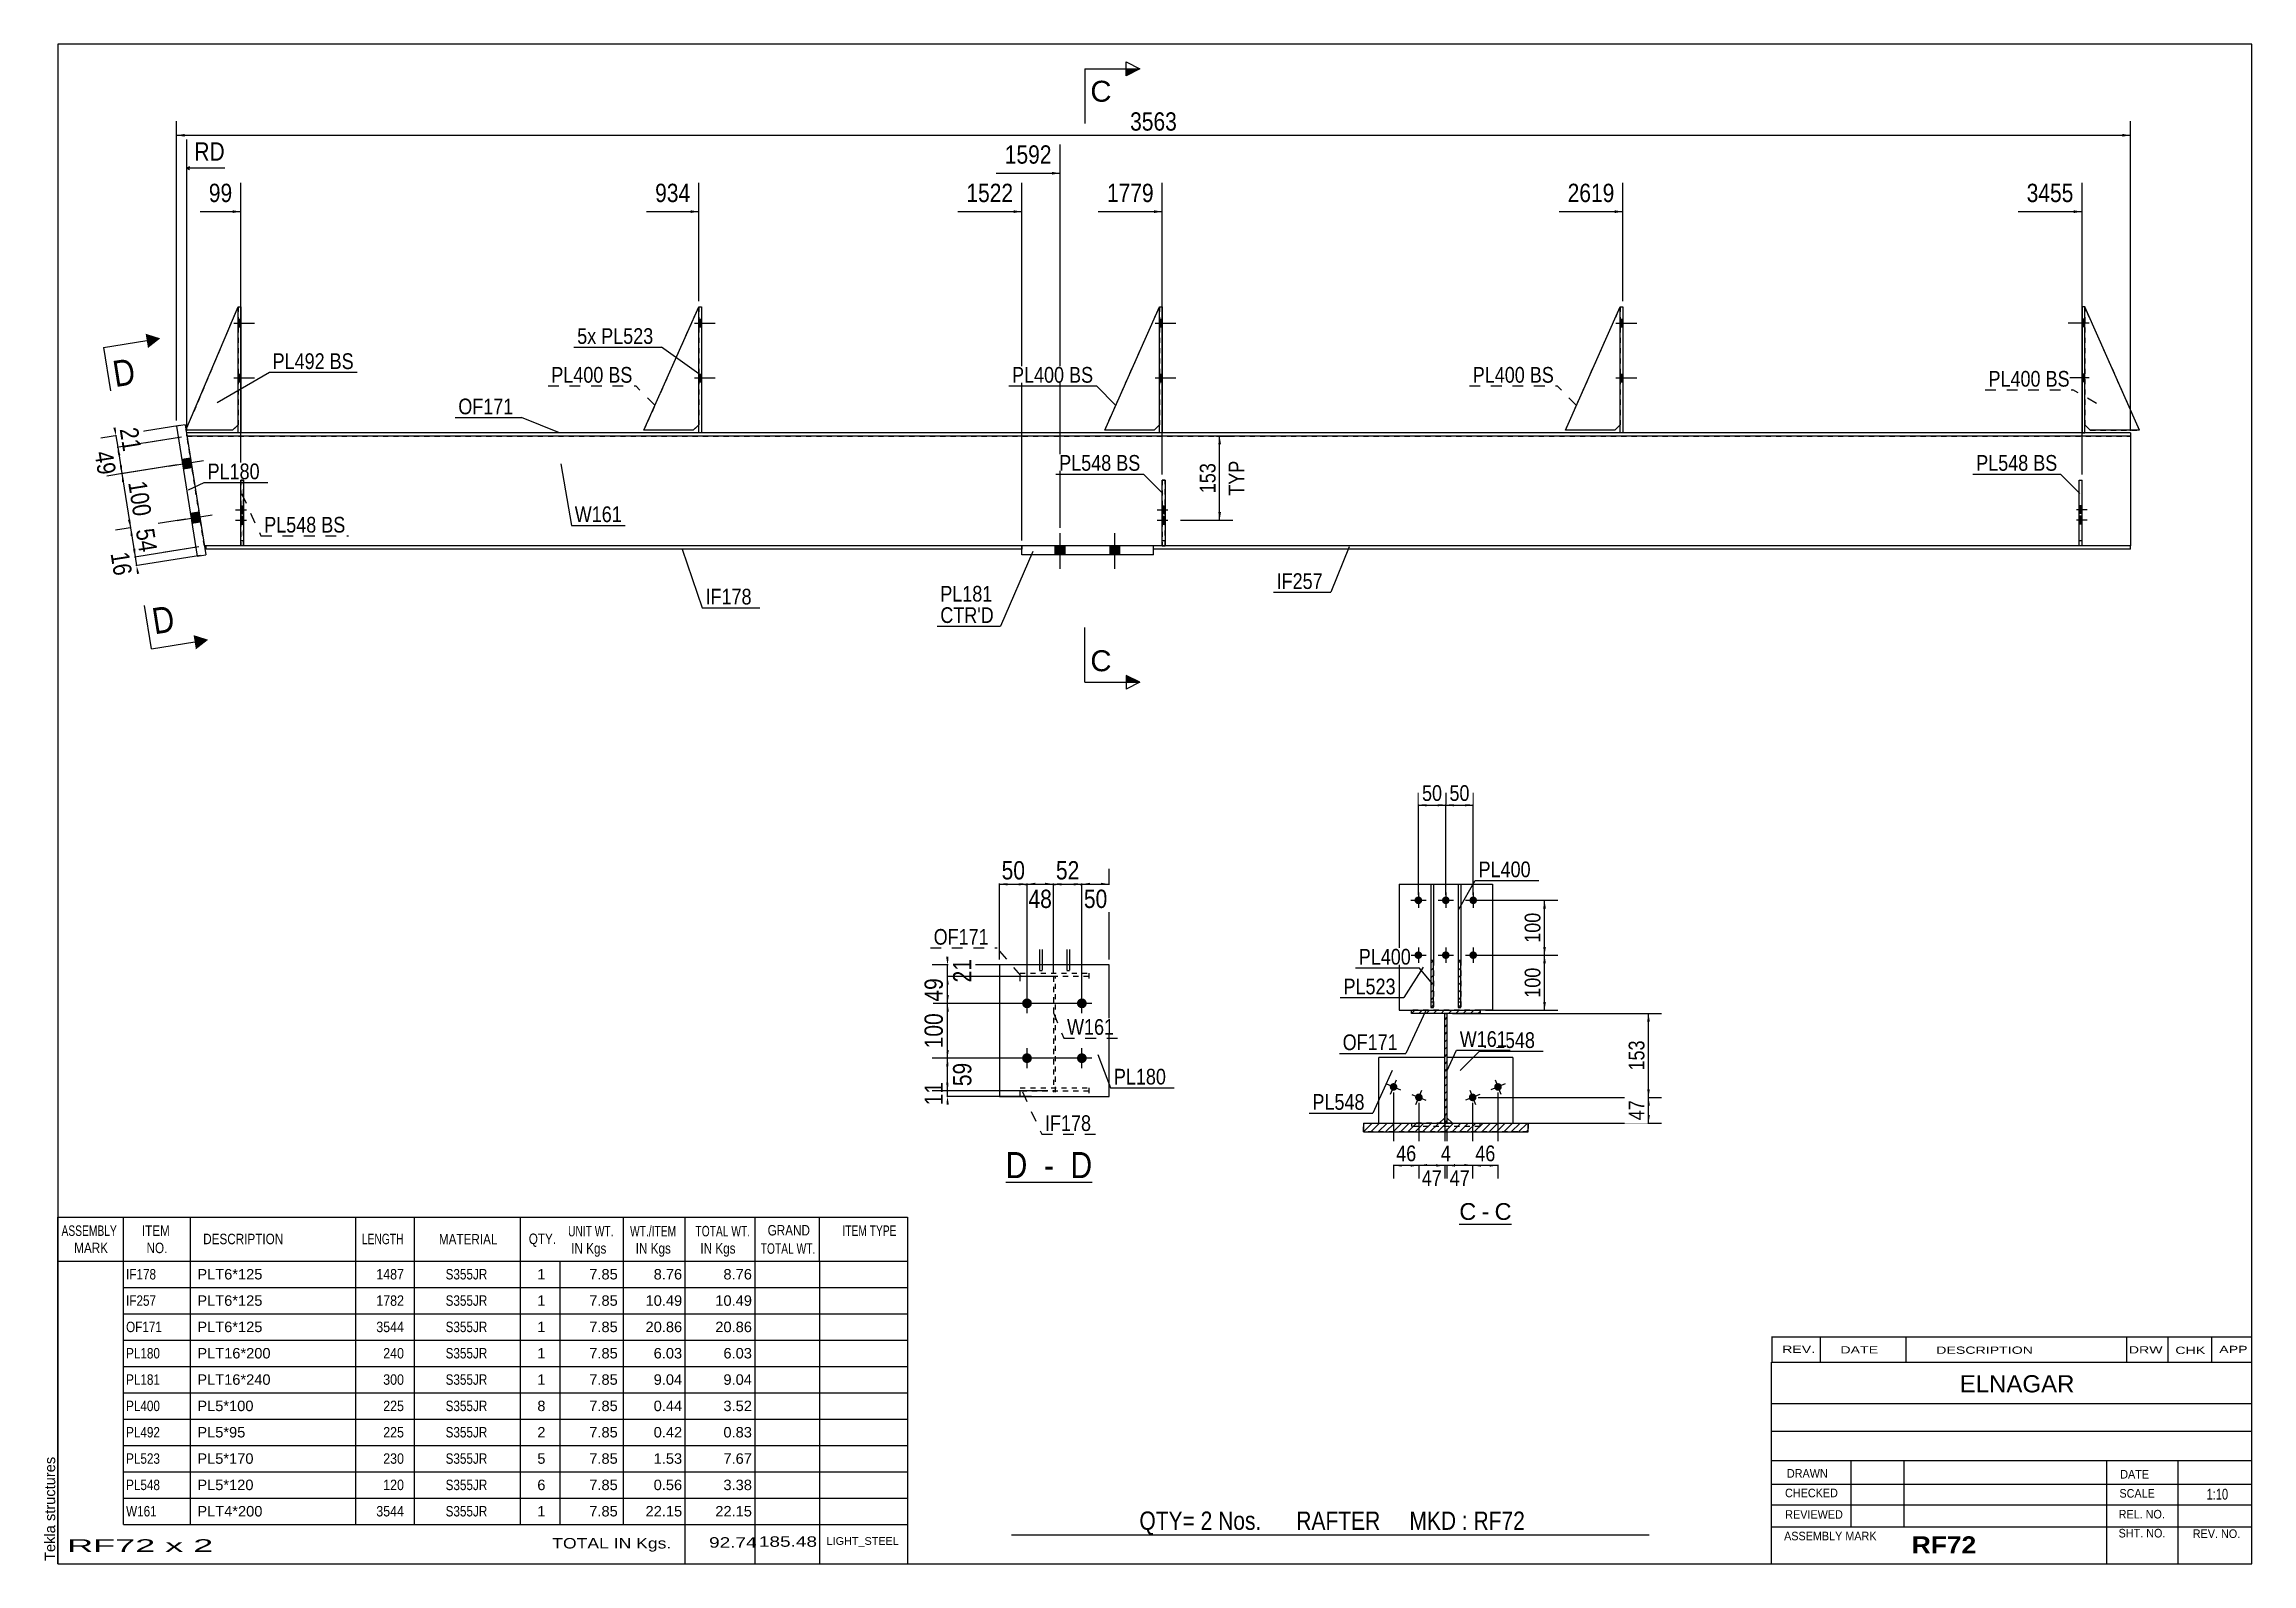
# Model space of a CAD drawing. Header units: millimetres. Extents: x -26 to 376, y -196 to 81.
import ezdxf

# ---------------------------------------------------------------- set-up
doc = ezdxf.new("R2010")
doc.units = ezdxf.units.MM
doc.linetypes.add('DXK_LINE_DOT1', pattern=[1.8814, 0.9407, -0.9407])
doc.linetypes.add('DXK_LINE_DOT2', pattern=[3.9198, 1.9599, -1.9599])
doc.styles.add('Arial', font='ARIAL.TTF', dxfattribs={"height": 0.2})
doc.styles.add('Arial Bold', font='ARIALBD.TTF', dxfattribs={"height": 0.2})
doc.styles.add('Arial Narrow', font='ARIALN.TTF', dxfattribs={"height": 0.2})

# ---------------------------------------------------------------- blocks, each defined once
blk = doc.blocks.new('Unknown-626819580-1211')
at = {"color": 5, "linetype": 'Continuous'}
for p, q in [((376.47, 81.47), (-23.53, 81.47)), ((-23.53, 81.47), (-23.53, -195.53)), ((376.47, -195.53), (376.47, 81.47)), ((-23.53, -195.53), (376.47, -195.53))]:
    blk.add_line(p, q, dxfattribs=at)
at = {"color": 174, "linetype": 'Continuous', "style": 'Arial'}
blk.add_text('Tekla structures', height=1.9102, rotation=90, dxfattribs=at).set_placement((-24.03, -195.03))
blk = doc.blocks.new('Unknown-626819580-12 - 1460')
at = {"color": 7, "linetype": 'Continuous'}
blk.add_line((231.98, -133.61), (241.49, -133.61), dxfattribs=at)
at = {"color": 0, "linetype": 'Continuous'}
blk.add_wipeout([(235.06, -132.86), (235.06, -129.66), (231.98, -129.66), (231.98, -132.86)], dxfattribs=at)
blk.add_wipeout([(237.45, -132.86), (237.45, -129.66), (236.02, -129.66), (236.02, -132.86)], dxfattribs=at)
at = {"color": 96, "linetype": 'Continuous', "style": 'Arial'}
blk.add_text('C', height=3.06, dxfattribs=at).set_placement((231.98, -132.86))
at = {"color": 0, "linetype": 'Continuous'}
blk.add_wipeout([(241.49, -132.86), (241.49, -129.66), (238.41, -129.66), (238.41, -132.86)], dxfattribs=at)
at = {"color": 96, "linetype": 'Continuous', "style": 'Arial'}
for s, p in [('-', (236.02, -132.86)), ('C', (238.41, -132.86))]:
    blk.add_text(s, height=3.06, dxfattribs=at).set_placement(p)
blk = doc.blocks.new('Unknown-626819580-13 - 1251')
at = {"color": 7, "linetype": 'Continuous'}
blk.add_line((149.27, -126), (165.05, -126), dxfattribs=at)
at = {"color": 0, "linetype": 'Continuous'}
blk.add_wipeout([(153.22, -125.25), (153.22, -120.25), (149.27, -120.25), (149.27, -125.25)], dxfattribs=at)
blk.add_wipeout([(159.59, -125.25), (159.59, -120.25), (154.72, -120.25), (154.72, -125.25)], dxfattribs=at)
at = {"color": 6, "linetype": 'Continuous', "style": 'Arial Narrow'}
for s, height, p in [('D', 4.77, (149.27, -125.25)), (' - ', 4.772, (154.72, -125.25))]:
    blk.add_text(s, height=height, dxfattribs=at).set_placement(p)
at = {"color": 0, "linetype": 'Continuous'}
blk.add_wipeout([(165.05, -125.25), (165.05, -120.25), (161.09, -120.25), (161.09, -125.25)], dxfattribs=at)
at = {"color": 6, "linetype": 'Continuous', "style": 'Arial Narrow'}
blk.add_text('D', height=4.77, dxfattribs=at).set_placement((161.09, -125.25))
blk = doc.blocks.new('Part-626819580-2484 - 1646')
at = {"color": 2, "linetype": 'Continuous'}
for p, q in [((345.01, -10), (345.01, 2)), ((345.01, 2), (345.51, 2)), ((345.51, -10), (345.51, 2)), ((345.51, -10), (345.01, -10))]:
    blk.add_line(p, q, dxfattribs=at)
blk = doc.blocks.new('Part-626819580-1665 - 1646')
at = {"color": 2, "linetype": 'Continuous'}
for p, q in [((-0.33, 12.1), (-1.91, 11.85)), ((-0.33, 12.1), (3.43, -11.6)), ((-1.91, 11.85), (1.85, -11.85)), ((1.85, -11.85), (3.43, -11.6))]:
    blk.add_line(p, q, dxfattribs=at)
blk = doc.blocks.new('Bolt-626819580-1850 - 1646')
at = {"linetype": 'Continuous'}
for points in [[(177.82, 29.93), (177.82, 31.33), (177.32, 31.33), (177.32, 29.93)], [(177.82, 29.93), (177.82, 31.33), (177.32, 31.33), (177.32, 29.93)], [(177.82, 29.93), (177.82, 31.33), (177.32, 31.33), (177.32, 29.93)], [(177.82, 19.93), (177.82, 21.33), (177.32, 21.33), (177.32, 19.93)], [(177.82, 19.93), (177.82, 21.33), (177.32, 21.33), (177.32, 19.93)], [(177.82, 19.93), (177.82, 21.33), (177.32, 21.33), (177.32, 19.93)]]:
    blk.add_hatch(color=3, dxfattribs=at).paths.add_polyline_path(points)
at = {"color": 3, "linetype": 'Continuous'}
for p, q in [((176.52, 30.63), (180.32, 30.63)), ((176.52, 30.63), (180.32, 30.63)), ((176.52, 30.63), (180.32, 30.63)), ((177.32, 31.33), (177.82, 31.33)), ((177.32, 31.33), (177.82, 31.33)), ((177.32, 31.33), (177.82, 31.33)), ((177.32, 29.93), (177.82, 29.93)), ((177.32, 29.93), (177.82, 29.93)), ((177.32, 29.93), (177.82, 29.93)), ((176.52, 20.63), (180.32, 20.63)), ((176.52, 20.63), (180.32, 20.63)), ((176.52, 20.63), (180.32, 20.63)), ((177.32, 21.33), (177.82, 21.33)), ((177.32, 21.33), (177.82, 21.33)), ((177.32, 21.33), (177.82, 21.33)), ((177.32, 19.93), (177.82, 19.93)), ((177.32, 19.93), (177.82, 19.93)), ((177.32, 19.93), (177.82, 19.93))]:
    blk.add_line(p, q, dxfattribs=at)
blk = doc.blocks.new('Bolt-626819580-1851 - 1646')
at = {"linetype": 'Continuous'}
for points in [[(261.82, 29.93), (261.82, 31.33), (261.32, 31.33), (261.32, 29.93)], [(261.82, 29.93), (261.82, 31.33), (261.32, 31.33), (261.32, 29.93)], [(261.82, 29.93), (261.82, 31.33), (261.32, 31.33), (261.32, 29.93)], [(261.82, 19.93), (261.82, 21.33), (261.32, 21.33), (261.32, 19.93)], [(261.82, 19.93), (261.82, 21.33), (261.32, 21.33), (261.32, 19.93)], [(261.82, 19.93), (261.82, 21.33), (261.32, 21.33), (261.32, 19.93)]]:
    blk.add_hatch(color=3, dxfattribs=at).paths.add_polyline_path(points)
at = {"color": 3, "linetype": 'Continuous'}
for p, q in [((260.52, 30.63), (264.32, 30.63)), ((260.52, 30.63), (264.32, 30.63)), ((260.52, 30.63), (264.32, 30.63)), ((261.32, 31.33), (261.82, 31.33)), ((261.32, 31.33), (261.82, 31.33)), ((261.32, 31.33), (261.82, 31.33)), ((261.32, 29.93), (261.82, 29.93)), ((261.32, 29.93), (261.82, 29.93)), ((261.32, 29.93), (261.82, 29.93)), ((260.52, 20.63), (264.32, 20.63)), ((260.52, 20.63), (264.32, 20.63)), ((260.52, 20.63), (264.32, 20.63)), ((261.32, 21.33), (261.82, 21.33)), ((261.32, 21.33), (261.82, 21.33)), ((261.32, 21.33), (261.82, 21.33)), ((261.32, 19.93), (261.82, 19.93)), ((261.32, 19.93), (261.82, 19.93)), ((261.32, 19.93), (261.82, 19.93))]:
    blk.add_line(p, q, dxfattribs=at)
blk = doc.blocks.new('Part-626819580-2497 - 1646')
at = {"color": 2, "linetype": 'Continuous'}
for p, q in [((167.32, 11.1), (177.32, 33.6)), ((177.32, 12.1), (176.32, 11.1)), ((176.32, 11.1), (167.32, 11.1))]:
    blk.add_line(p, q, dxfattribs=at)
blk = doc.blocks.new('Part-626819580-1787 - 1646')
at = {"color": 7, "linetype": 'DXK_LINE_DOT1'}
for p, q in [((345.01, -10), (345.01, 2)), ((345.01, 2), (345.51, 2)), ((345.51, -10), (345.51, 2)), ((345.01, -9), (345.51, -9)), ((345.51, -10), (345.01, -10))]:
    blk.add_line(p, q, dxfattribs=at)
blk = doc.blocks.new('Part-626819580-2488 - 1646')
at = {"color": 7, "linetype": 'DXK_LINE_DOT1'}
for p, q in [((177.82, 2), (177.82, -10)), ((178.32, 2), (177.82, 2)), ((178.32, -10), (178.32, 2)), ((177.82, -10), (178.32, -10))]:
    blk.add_line(p, q, dxfattribs=at)
blk = doc.blocks.new('Bolt-626819580-1846 - 1646')
at = {"linetype": 'Continuous'}
for points in [[(160.1, -10), (158.3, -10), (158.3, -11.6), (160.1, -11.6)], [(160.1, -10), (158.3, -10), (158.3, -11.6), (160.1, -11.6)], [(170.1, -10), (168.3, -10), (168.3, -11.6), (170.1, -11.6)], [(170.1, -10), (168.3, -10), (168.3, -11.6), (170.1, -11.6)]]:
    blk.add_hatch(color=3, dxfattribs=at).paths.add_polyline_path(points)
at = {"color": 3, "linetype": 'Continuous'}
for p, q in [((159.2, -14.2), (159.2, -7.7)), ((159.2, -14.2), (159.2, -7.7)), ((169.2, -14.2), (169.2, -7.7)), ((169.2, -14.2), (169.2, -7.7)), ((158.3, -11.6), (158.3, -10)), ((158.3, -11.6), (158.3, -10)), ((160.1, -11.6), (160.1, -10)), ((160.1, -11.6), (160.1, -10)), ((168.3, -11.6), (168.3, -10)), ((168.3, -11.6), (168.3, -10)), ((170.1, -11.6), (170.1, -10)), ((170.1, -11.6), (170.1, -10))]:
    blk.add_line(p, q, dxfattribs=at)
blk = doc.blocks.new('Part-626819580-1670 - 1646')
at = {"color": 2, "linetype": 'Continuous'}
for p, q in [((9.32, 10.6), (0, 10.6)), ((0, 10), (0, 10.6)), ((354.37, 10), (0, 10)), ((93.32, 10.6), (9.82, 10.6)), ((177.32, 10.6), (93.82, 10.6)), ((261.32, 10.6), (177.82, 10.6)), ((345.51, 10.6), (261.82, 10.6)), ((354.37, 10.6), (346.01, 10.6)), ((354.37, 10.6), (354.37, 10))]:
    blk.add_line(p, q, dxfattribs=at)
at = {"color": 7, "linetype": 'DXK_LINE_DOT1'}
for p, q in [((9.82, 10.6), (9.32, 10.6)), ((346.01, 10.6), (93.32, 10.6))]:
    blk.add_line(p, q, dxfattribs=at)
blk = doc.blocks.new('Bolt-626819580-1848 - 1646')
at = {"linetype": 'Continuous'}
for points in [[(346.01, 29.93), (346.01, 31.33), (345.51, 31.33), (345.51, 29.93)], [(346.01, 29.93), (346.01, 31.33), (345.51, 31.33), (345.51, 29.93)], [(346.01, 29.93), (346.01, 31.33), (345.51, 31.33), (345.51, 29.93)], [(346.01, 19.93), (346.01, 21.33), (345.51, 21.33), (345.51, 19.93)], [(346.01, 19.93), (346.01, 21.33), (345.51, 21.33), (345.51, 19.93)], [(346.01, 19.93), (346.01, 21.33), (345.51, 21.33), (345.51, 19.93)]]:
    blk.add_hatch(color=3, dxfattribs=at).paths.add_polyline_path(points)
at = {"color": 3, "linetype": 'Continuous'}
for p, q in [((346.81, 30.63), (343.01, 30.63)), ((346.81, 30.63), (343.01, 30.63)), ((346.81, 30.63), (343.01, 30.63)), ((346.01, 31.33), (345.51, 31.33)), ((346.01, 31.33), (345.51, 31.33)), ((346.01, 31.33), (345.51, 31.33)), ((346.01, 29.93), (345.51, 29.93)), ((346.01, 29.93), (345.51, 29.93)), ((346.01, 29.93), (345.51, 29.93)), ((346.81, 20.63), (343.01, 20.63)), ((346.81, 20.63), (343.01, 20.63)), ((346.81, 20.63), (343.01, 20.63)), ((346.01, 21.33), (345.51, 21.33)), ((346.01, 21.33), (345.51, 21.33)), ((346.01, 21.33), (345.51, 21.33)), ((346.01, 19.93), (345.51, 19.93)), ((346.01, 19.93), (345.51, 19.93)), ((346.01, 19.93), (345.51, 19.93))]:
    blk.add_line(p, q, dxfattribs=at)
blk = doc.blocks.new('Part-626819580-1675 - 1646')
at = {"color": 2, "linetype": 'Continuous'}
for p, q in [((3.48, -10.6), (3.48, -10)), ((9.82, -10), (3.48, -10)), ((152.21, -10.6), (3.48, -10.6)), ((152.21, -10), (10.32, -10))]:
    blk.add_line(p, q, dxfattribs=at)
at = {"color": 7, "linetype": 'DXK_LINE_DOT1'}
for p, q in [((10.32, -10), (9.82, -10)), ((152.21, -10), (152.21, -10.6))]:
    blk.add_line(p, q, dxfattribs=at)
blk = doc.blocks.new('Part-626819580-1728 - 1646')
at = {"color": 2, "linetype": 'Continuous'}
for p, q in [((176.2, -10), (152.2, -10)), ((152.2, -11.6), (152.2, -10)), ((176.2, -11.6), (152.2, -11.6)), ((176.2, -11.6), (176.2, -10))]:
    blk.add_line(p, q, dxfattribs=at)
blk = doc.blocks.new('Part-626819580-1807 - 1646')
at = {"color": 2, "linetype": 'Continuous'}
for p, q in [((177.82, -10), (177.82, 2)), ((177.82, 2), (178.32, 2)), ((178.32, 2), (178.32, -10)), ((178.32, -10), (177.82, -10))]:
    blk.add_line(p, q, dxfattribs=at)
at = {"color": 7, "linetype": 'DXK_LINE_DOT1'}
blk.add_line((177.82, -9), (178.32, -9), dxfattribs=at)
blk = doc.blocks.new('Part-626819580-1733 - 1646')
at = {"color": 2, "linetype": 'Continuous'}
for p, q in [((9.32, 10.6), (9.32, 33.6)), ((9.32, 33.6), (9.82, 33.6)), ((9.82, 33.6), (9.82, 10.6)), ((9.82, 10.6), (9.32, 10.6))]:
    blk.add_line(p, q, dxfattribs=at)
blk = doc.blocks.new('Part-626819580-1755 - 1646')
at = {"color": 2, "linetype": 'Continuous'}
for p, q in [((9.82, -10), (9.82, 2)), ((9.82, 2), (10.32, 2)), ((10.32, 2), (10.32, -10)), ((10.32, -10), (9.82, -10))]:
    blk.add_line(p, q, dxfattribs=at)
at = {"color": 7, "linetype": 'DXK_LINE_DOT1'}
blk.add_line((9.82, -9), (10.32, -9), dxfattribs=at)
blk = doc.blocks.new('Part-626819580-1777 - 1646')
at = {"color": 7, "linetype": 'DXK_LINE_DOT1'}
for p, q in [((-0.18, 11.1), (9.32, 33.6)), ((9.32, 33.6), (9.32, 12.1)), ((9.32, 12.1), (8.32, 11.1)), ((8.32, 11.1), (-0.18, 11.1))]:
    blk.add_line(p, q, dxfattribs=at)
blk = doc.blocks.new('Bolt-626819580-2503 - 1646')
at = {"linetype": 'Continuous'}
for points in [[(9.82, -2.69), (9.82, -4.09), (10.32, -4.09), (10.32, -2.69)], [(9.82, -4.6), (9.82, -6), (10.32, -6), (10.32, -4.6)]]:
    blk.add_hatch(color=3, dxfattribs=at).paths.add_polyline_path(points)
at = {"color": 3, "linetype": 'Continuous'}
for p, q in [((9.02, -3.39), (10.32, -3.39)), ((9.82, -2.69), (10.32, -2.69)), ((9.02, -5.3), (10.32, -5.3)), ((9.82, -4.09), (10.32, -4.09)), ((9.82, -4.6), (10.32, -4.6)), ((9.82, -6), (10.32, -6))]:
    blk.add_line(p, q, dxfattribs=at)
blk = doc.blocks.new('Part-626819580-1782 - 1646')
at = {"color": 2, "linetype": 'Continuous'}
for p, q in [((346.01, 33.6), (345.51, 33.6)), ((345.51, 33.6), (345.51, 10.6)), ((346.01, 10.6), (346.01, 33.6)), ((345.51, 10.6), (346.01, 10.6))]:
    blk.add_line(p, q, dxfattribs=at)
blk = doc.blocks.new('Part-626819580-1792 - 1646')
at = {"color": 7, "linetype": 'DXK_LINE_DOT1'}
for p, q in [((346.01, 33.6), (346.01, 12.1)), ((356.01, 11.1), (346.01, 33.6)), ((346.01, 12.1), (347.01, 11.1)), ((347.01, 11.1), (356.01, 11.1))]:
    blk.add_line(p, q, dxfattribs=at)
blk = doc.blocks.new('Part-626819580-2495 - 1646')
at = {"color": 2, "linetype": 'Continuous'}
for p, q in [((356.01, 11.1), (346.01, 33.6)), ((347.01, 11.1), (346.01, 12.1)), ((356.01, 11.1), (347.01, 11.1))]:
    blk.add_line(p, q, dxfattribs=at)
blk = doc.blocks.new('Part-626819580-1797 - 1646')
at = {"color": 2, "linetype": 'Continuous'}
for p, q in [((93.32, 10.6), (93.32, 33.6)), ((93.32, 33.6), (93.82, 33.6)), ((93.82, 33.6), (93.82, 10.6)), ((93.82, 10.6), (93.32, 10.6))]:
    blk.add_line(p, q, dxfattribs=at)
blk = doc.blocks.new('Bolt-626819580-2500 - 1646')
at = {"color": 3, "linetype": 'DXK_LINE_DOT2'}
for p, q in [((346.46, -3.39), (343.16, -3.39)), ((345.51, -2.69), (345.01, -2.69)), ((346.46, -5.3), (343.16, -5.3)), ((345.51, -4.09), (345.01, -4.09)), ((345.51, -4.6), (345.01, -4.6)), ((345.51, -6), (345.01, -6))]:
    blk.add_line(p, q, dxfattribs=at)
blk = doc.blocks.new('Part-626819580-1802 - 1646')
at = {"color": 2, "linetype": 'Continuous'}
for p, q in [((177.32, 10.6), (177.32, 33.6)), ((177.32, 33.6), (177.82, 33.6)), ((177.82, 33.6), (177.82, 10.6)), ((177.82, 10.6), (177.32, 10.6))]:
    blk.add_line(p, q, dxfattribs=at)
blk = doc.blocks.new('Part-626819580-1812 - 1646')
at = {"color": 7, "linetype": 'DXK_LINE_DOT1'}
for p, q in [((167.32, 11.1), (177.32, 33.6)), ((177.32, 33.6), (177.32, 12.1)), ((177.32, 12.1), (176.32, 11.1)), ((176.32, 11.1), (167.32, 11.1))]:
    blk.add_line(p, q, dxfattribs=at)
blk = doc.blocks.new('Part-626819580-2491 - 1646')
at = {"color": 7, "linetype": 'DXK_LINE_DOT1'}
for p, q in [((83.32, 11.1), (93.32, 33.6)), ((93.32, 33.6), (93.32, 12.1)), ((93.32, 12.1), (92.32, 11.1)), ((92.32, 11.1), (83.32, 11.1))]:
    blk.add_line(p, q, dxfattribs=at)
blk = doc.blocks.new('Part-626819580-1817 - 1646')
at = {"color": 2, "linetype": 'Continuous'}
for p, q in [((261.32, 10.6), (261.32, 33.6)), ((261.32, 33.6), (261.82, 33.6)), ((261.82, 33.6), (261.82, 10.6)), ((261.82, 10.6), (261.32, 10.6))]:
    blk.add_line(p, q, dxfattribs=at)
blk = doc.blocks.new('Part-626819580-1839 - 1646')
at = {"color": 2, "linetype": 'Continuous'}
for p, q in [((177.82, -10), (176.21, -10)), ((354.37, -10.6), (176.21, -10.6)), ((345.01, -10), (178.32, -10)), ((354.37, -10), (345.51, -10)), ((354.37, -10.6), (354.37, -10))]:
    blk.add_line(p, q, dxfattribs=at)
at = {"color": 7, "linetype": 'DXK_LINE_DOT1'}
for p, q in [((176.21, -10.6), (176.21, -10)), ((178.32, -10), (177.82, -10)), ((345.51, -10), (345.01, -10))]:
    blk.add_line(p, q, dxfattribs=at)
blk = doc.blocks.new('Part-626819580-1844 - 1646')
at = {"color": 7, "linetype": 'DXK_LINE_DOT1'}
for p, q in [((3.18, -10), (0, 10)), ((0, 10), (354.37, 10)), ((9.82, -10), (3.48, -10)), ((345.01, -10), (10.32, -10)), ((354.37, -10), (345.51, -10))]:
    blk.add_line(p, q, dxfattribs=at)
at = {"color": 2, "linetype": 'Continuous'}
for p, q in [((354.37, 10), (354.37, -10)), ((3.48, -10), (3.18, -10))]:
    blk.add_line(p, q, dxfattribs=at)
blk = doc.blocks.new('Bolt-626819580-1845 - 1646')
at = {"linetype": 'Continuous'}
for points in [[(-0.96, 5.83), (-0.67, 4.05), (0.91, 4.3), (0.62, 6.08)], [(-0.96, 5.83), (-0.67, 4.05), (0.91, 4.3), (0.62, 6.08)], [(0.61, -4.05), (0.9, -5.83), (2.48, -5.58), (2.19, -3.8)], [(0.61, -4.05), (0.9, -5.83), (2.48, -5.58), (2.19, -3.8)]]:
    blk.add_hatch(color=3, dxfattribs=at).paths.add_polyline_path(points)
at = {"color": 3, "linetype": 'Continuous'}
for p, q in [((-3.38, 4.53), (3.04, 5.55)), ((-3.38, 4.53), (3.04, 5.55)), ((-0.96, 5.83), (0.62, 6.08)), ((-0.96, 5.83), (0.62, 6.08)), ((-0.67, 4.05), (0.91, 4.3)), ((-0.67, 4.05), (0.91, 4.3)), ((0.61, -4.05), (2.19, -3.8)), ((0.61, -4.05), (2.19, -3.8)), ((-1.81, -5.35), (4.61, -4.33)), ((-1.81, -5.35), (4.61, -4.33)), ((0.9, -5.83), (2.48, -5.58)), ((0.9, -5.83), (2.48, -5.58))]:
    blk.add_line(p, q, dxfattribs=at)
blk = doc.blocks.new('Bolt-626819580-1847 - 1646')
at = {"linetype": 'Continuous'}
for points in [[(9.82, 29.93), (9.82, 31.33), (9.32, 31.33), (9.32, 29.93)], [(9.82, 29.93), (9.82, 31.33), (9.32, 31.33), (9.32, 29.93)], [(9.82, 29.93), (9.82, 31.33), (9.32, 31.33), (9.32, 29.93)], [(9.82, 19.93), (9.82, 21.33), (9.32, 21.33), (9.32, 19.93)], [(9.82, 19.93), (9.82, 21.33), (9.32, 21.33), (9.32, 19.93)], [(9.82, 19.93), (9.82, 21.33), (9.32, 21.33), (9.32, 19.93)]]:
    blk.add_hatch(color=3, dxfattribs=at).paths.add_polyline_path(points)
at = {"color": 3, "linetype": 'Continuous'}
for p, q in [((8.52, 30.63), (12.32, 30.63)), ((8.52, 30.63), (12.32, 30.63)), ((8.52, 30.63), (12.32, 30.63)), ((9.32, 31.33), (9.82, 31.33)), ((9.32, 31.33), (9.82, 31.33)), ((9.32, 31.33), (9.82, 31.33)), ((9.32, 29.93), (9.82, 29.93)), ((9.32, 29.93), (9.82, 29.93)), ((9.32, 29.93), (9.82, 29.93)), ((8.52, 20.63), (12.32, 20.63)), ((8.52, 20.63), (12.32, 20.63)), ((8.52, 20.63), (12.32, 20.63)), ((9.32, 21.33), (9.82, 21.33)), ((9.32, 21.33), (9.82, 21.33)), ((9.32, 21.33), (9.82, 21.33)), ((9.32, 19.93), (9.82, 19.93)), ((9.32, 19.93), (9.82, 19.93)), ((9.32, 19.93), (9.82, 19.93))]:
    blk.add_line(p, q, dxfattribs=at)
blk = doc.blocks.new('Bolt-626819580-1849 - 1646')
at = {"linetype": 'Continuous'}
for points in [[(93.82, 29.93), (93.82, 31.33), (93.32, 31.33), (93.32, 29.93)], [(93.82, 29.93), (93.82, 31.33), (93.32, 31.33), (93.32, 29.93)], [(93.82, 29.93), (93.82, 31.33), (93.32, 31.33), (93.32, 29.93)], [(93.82, 19.93), (93.82, 21.33), (93.32, 21.33), (93.32, 19.93)], [(93.82, 19.93), (93.82, 21.33), (93.32, 21.33), (93.32, 19.93)], [(93.82, 19.93), (93.82, 21.33), (93.32, 21.33), (93.32, 19.93)]]:
    blk.add_hatch(color=3, dxfattribs=at).paths.add_polyline_path(points)
at = {"color": 3, "linetype": 'Continuous'}
for p, q in [((92.52, 30.63), (96.32, 30.63)), ((92.52, 30.63), (96.32, 30.63)), ((92.52, 30.63), (96.32, 30.63)), ((93.32, 31.33), (93.82, 31.33)), ((93.32, 31.33), (93.82, 31.33)), ((93.32, 31.33), (93.82, 31.33)), ((93.32, 29.93), (93.82, 29.93)), ((93.32, 29.93), (93.82, 29.93)), ((93.32, 29.93), (93.82, 29.93)), ((92.52, 20.63), (96.32, 20.63)), ((92.52, 20.63), (96.32, 20.63)), ((92.52, 20.63), (96.32, 20.63)), ((93.32, 21.33), (93.82, 21.33)), ((93.32, 21.33), (93.82, 21.33)), ((93.32, 21.33), (93.82, 21.33)), ((93.32, 19.93), (93.82, 19.93)), ((93.32, 19.93), (93.82, 19.93)), ((93.32, 19.93), (93.82, 19.93))]:
    blk.add_line(p, q, dxfattribs=at)
blk = doc.blocks.new('Part-626819580-2487 - 1646')
at = {"color": 7, "linetype": 'DXK_LINE_DOT1'}
for p, q in [((251.32, 11.1), (261.32, 33.6)), ((261.32, 33.6), (261.32, 12.1)), ((261.32, 12.1), (260.32, 11.1)), ((260.32, 11.1), (251.32, 11.1))]:
    blk.add_line(p, q, dxfattribs=at)
blk = doc.blocks.new('Part-626819580-2492 - 1646')
at = {"color": 7, "linetype": 'DXK_LINE_DOT1'}
for p, q in [((9.82, 2), (9.82, -10)), ((10.32, 2), (9.82, 2)), ((10.32, -10), (10.32, 2))]:
    blk.add_line(p, q, dxfattribs=at)
blk = doc.blocks.new('Part-626819580-2496 - 1646')
at = {"color": 2, "linetype": 'Continuous'}
for p, q in [((-0.18, 11.1), (9.32, 33.6)), ((9.32, 12.1), (8.32, 11.1)), ((8.32, 11.1), (-0.18, 11.1))]:
    blk.add_line(p, q, dxfattribs=at)
blk = doc.blocks.new('Part-626819580-2498 - 1646')
at = {"color": 2, "linetype": 'Continuous'}
for p, q in [((251.32, 11.1), (261.32, 33.6)), ((261.32, 12.1), (260.32, 11.1)), ((260.32, 11.1), (251.32, 11.1))]:
    blk.add_line(p, q, dxfattribs=at)
blk = doc.blocks.new('Part-626819580-2499 - 1646')
at = {"color": 2, "linetype": 'Continuous'}
for p, q in [((83.32, 11.1), (93.32, 33.6)), ((93.32, 12.1), (92.32, 11.1)), ((92.32, 11.1), (83.32, 11.1))]:
    blk.add_line(p, q, dxfattribs=at)
blk = doc.blocks.new('Bolt-626819580-2506 - 1646')
at = {"linetype": 'Continuous'}
for points in [[(177.82, -2.69), (177.82, -4.09), (178.32, -4.09), (178.32, -2.69)], [(177.82, -4.6), (177.82, -6), (178.32, -6), (178.32, -4.6)]]:
    blk.add_hatch(color=3, dxfattribs=at).paths.add_polyline_path(points)
at = {"color": 3, "linetype": 'Continuous'}
for p, q in [((177.02, -3.39), (178.32, -3.39)), ((177.82, -2.69), (178.32, -2.69)), ((177.02, -5.3), (178.32, -5.3)), ((177.82, -4.09), (178.32, -4.09)), ((177.82, -4.6), (178.32, -4.6)), ((177.82, -6), (178.32, -6))]:
    blk.add_line(p, q, dxfattribs=at)
blk = doc.blocks.new('Bolt-626819580-2509 - 1646')
at = {"linetype": 'Continuous'}
for points in [[(345.51, -4.09), (345.51, -2.69), (345.01, -2.69), (345.01, -4.09)], [(345.51, -6), (345.51, -4.6), (345.01, -4.6), (345.01, -6)]]:
    blk.add_hatch(color=3, dxfattribs=at).paths.add_polyline_path(points)
at = {"color": 3, "linetype": 'Continuous'}
for p, q in [((345.51, -2.69), (345.01, -2.69)), ((346.31, -3.39), (345.01, -3.39)), ((345.51, -4.09), (345.01, -4.09)), ((345.51, -4.6), (345.01, -4.6)), ((346.31, -5.3), (345.01, -5.3)), ((345.51, -6), (345.01, -6))]:
    blk.add_line(p, q, dxfattribs=at)
blk = doc.blocks.new('Bolt-626819580-2512 - 1646')
at = {"color": 3, "linetype": 'DXK_LINE_DOT2'}
for p, q in [((176.87, -3.39), (180.17, -3.39)), ((177.82, -2.69), (178.32, -2.69)), ((176.87, -5.3), (180.17, -5.3)), ((177.82, -4.09), (178.32, -4.09)), ((177.82, -4.6), (178.32, -4.6)), ((177.82, -6), (178.32, -6))]:
    blk.add_line(p, q, dxfattribs=at)
blk = doc.blocks.new('Bolt-626819580-2515 - 1646')
at = {"color": 3, "linetype": 'DXK_LINE_DOT2'}
for p, q in [((8.87, -3.39), (12.17, -3.39)), ((9.82, -2.69), (10.32, -2.69)), ((8.87, -5.3), (12.17, -5.3)), ((9.82, -4.09), (10.32, -4.09)), ((9.82, -4.6), (10.32, -4.6)), ((9.82, -6), (10.32, -6))]:
    blk.add_line(p, q, dxfattribs=at)
blk = doc.blocks.new('Part-626819580-1528 - 1460')
at = {"color": 7, "linetype": 'DXK_LINE_DOT1'}
for p, q in [((230.71, -115.23), (223.26, -115.23)), ((223.26, -115.23), (223.26, -115.83)), ((235.76, -115.83), (223.26, -115.83)), ((235.76, -115.83), (235.76, -115.23))]:
    blk.add_line(p, q, dxfattribs=at)
blk = doc.blocks.new('Bolt-626819580-2263 - 1460')
at = {"linetype": 'Continuous'}
for points in [[(239.3, -109.26, -1), (238.76, -107.97, -1)], [(234.68, -111.17, -1), (234.14, -109.88, -1)]]:
    blk.add_hatch(color=3, dxfattribs=at).paths.add_polyline_path(points)
at = {"color": 3, "linetype": 'Continuous'}
for p, q in [((240.32, -108.08), (237.74, -109.15)), ((238.49, -107.32), (239.57, -109.91)), ((235.7, -109.99), (233.12, -111.06)), ((233.87, -109.23), (234.95, -111.82))]:
    blk.add_line(p, q, dxfattribs=at)
blk = doc.blocks.new('Part-626819580-1468 - 1460')
at = {"linetype": 'Continuous'}
h = blk.add_hatch(dxfattribs=at)
h.set_pattern_fill('', scale=0.3, style=0, pattern_type=0)
h.set_pattern_definition([(45, (223.2607, -95.226), (-0.67352, 0.67352), [])])
h.paths.add_polyline_path([(223.26, -94.63), (223.26, -95.23), (235.76, -95.23), (235.76, -94.63)])
at = {"color": 2, "linetype": 'Continuous'}
for p, q in [((223.26, -95.23), (223.26, -94.63)), ((223.26, -94.63), (235.76, -94.63)), ((235.76, -95.23), (223.26, -95.23)), ((235.76, -94.63), (235.76, -95.23))]:
    blk.add_line(p, q, dxfattribs=at)
blk = doc.blocks.new('Part-626819580-1470 - 1460')
at = {"linetype": 'Continuous'}
h = blk.add_hatch(dxfattribs=at)
h.set_pattern_fill('', scale=0.3, style=0, pattern_type=0)
h.set_pattern_definition([(45, (214.5107, -116.826), (-0.67352, 0.67352), [])])
h.paths.add_polyline_path([(214.51, -115.23), (214.51, -116.83), (244.51, -116.83), (244.51, -115.23)])
at = {"color": 7, "linetype": 'DXK_LINE_DOT1'}
for p, q in [((214.51, -116.83), (214.51, -115.23)), ((214.51, -115.23), (244.51, -115.23)), ((244.51, -115.23), (244.51, -116.83)), ((244.51, -116.83), (214.51, -116.83))]:
    blk.add_line(p, q, dxfattribs=at)
at = {"color": 2, "linetype": 'Continuous'}
for p, q in [((214.51, -115.23), (214.51, -116.83)), ((214.51, -115.23), (244.51, -115.23)), ((244.51, -116.83), (244.51, -115.23)), ((214.51, -116.83), (244.51, -116.83))]:
    blk.add_line(p, q, dxfattribs=at)
blk = doc.blocks.new('Part-626819580-1499 - 1460')
at = {"color": 2, "linetype": 'Continuous'}
for p, q in [((221.01, -71.63), (221.01, -94.63)), ((221.01, -71.63), (238.01, -71.63)), ((238.01, -71.63), (238.01, -94.63)), ((221.01, -94.63), (223.26, -94.63)), ((238.01, -94.63), (235.76, -94.63))]:
    blk.add_line(p, q, dxfattribs=at)
at = {"color": 7, "linetype": 'DXK_LINE_DOT1'}
blk.add_line((235.76, -94.63), (223.26, -94.63), dxfattribs=at)
blk = doc.blocks.new('Part-626819580-1521 - 1460')
at = {"color": 2, "linetype": 'Continuous'}
for p, q in [((241.71, -103.23), (229.71, -103.23)), ((241.71, -103.23), (241.71, -115.23)), ((229.71, -114.23), (230.71, -115.23))]:
    blk.add_line(p, q, dxfattribs=at)
at = {"color": 7, "linetype": 'DXK_LINE_DOT1'}
for p, q in [((229.71, -103.23), (229.71, -114.23)), ((230.71, -115.23), (241.71, -115.23))]:
    blk.add_line(p, q, dxfattribs=at)
blk = doc.blocks.new('Part-626819580-1526 - 1460')
at = {"linetype": 'Continuous'}
h = blk.add_hatch(dxfattribs=at)
h.set_pattern_fill('', scale=0.3, style=0, pattern_type=0)
h.set_pattern_definition([(45, (226.7607, -94.126), (-0.67352, 0.67352), [])])
h.paths.add_polyline_path([(226.76, -85.54), (226.76, -94.13), (227.26, -94.13), (227.26, -85.54)])
at = {"color": 2, "linetype": 'Continuous'}
for p, q in [((226.76, -71.63), (226.76, -85.54)), ((226.76, -71.63), (227.26, -71.63)), ((227.26, -71.63), (227.26, -85.54)), ((226.76, -85.54), (226.76, -94.13)), ((226.76, -85.54), (227.26, -85.54)), ((227.26, -94.13), (227.26, -85.54)), ((226.76, -94.13), (227.26, -94.13))]:
    blk.add_line(p, q, dxfattribs=at)
at = {"color": 7, "linetype": 'DXK_LINE_DOT1'}
for p, q in [((226.76, -85.54), (226.76, -94.13)), ((227.26, -85.54), (227.26, -94.13)), ((226.76, -93.13), (227.26, -93.13)), ((226.76, -94.13), (227.26, -94.13))]:
    blk.add_line(p, q, dxfattribs=at)
blk = doc.blocks.new('Part-626819580-1533 - 1460')
at = {"linetype": 'Continuous'}
h = blk.add_hatch(dxfattribs=at)
h.set_pattern_fill('', scale=0.3, style=0, pattern_type=0)
h.set_pattern_definition([(45, (229.3107, -115.226), (-0.67352, 0.67352), [])])
h.paths.add_polyline_path([(229.31, -95.23), (229.31, -115.23), (229.71, -115.23), (229.71, -95.23)])
at = {"color": 2, "linetype": 'Continuous'}
for p, q in [((229.31, -115.23), (229.31, -95.23)), ((229.31, -95.23), (229.71, -95.23)), ((229.71, -95.23), (229.71, -115.23)), ((229.71, -115.23), (229.31, -115.23))]:
    blk.add_line(p, q, dxfattribs=at)
blk = doc.blocks.new('Bolt-626819580-1539 - 1460')
at = {"linetype": 'Continuous'}
for points in [[(225.21, -74.6, -1), (223.81, -74.6, -1)], [(230.21, -74.6, -1), (228.81, -74.6, -1)], [(235.21, -74.6, -1), (233.81, -74.6, -1)], [(225.21, -84.6, -1), (223.81, -84.6, -1)], [(230.21, -84.6, -1), (228.81, -84.6, -1)], [(235.21, -84.6, -1), (233.81, -84.6, -1)]]:
    blk.add_hatch(color=3, dxfattribs=at).paths.add_polyline_path(points)
at = {"color": 3, "linetype": 'Continuous'}
for p, q in [((223.11, -74.6), (225.91, -74.6)), ((224.51, -73.2), (224.51, -76)), ((228.11, -74.6), (230.91, -74.6)), ((229.51, -73.2), (229.51, -76)), ((233.11, -74.6), (235.91, -74.6)), ((234.51, -73.2), (234.51, -76)), ((224.51, -83.2), (224.51, -86)), ((229.51, -83.2), (229.51, -86)), ((234.51, -83.2), (234.51, -86)), ((223.11, -84.6), (225.91, -84.6)), ((228.11, -84.6), (230.91, -84.6)), ((233.11, -84.6), (235.91, -84.6))]:
    blk.add_line(p, q, dxfattribs=at)
blk = doc.blocks.new('Part-626819580-2245 - 1460')
at = {"color": 2, "linetype": 'Continuous'}
for p, q in [((229.31, -103.23), (217.31, -103.23)), ((217.31, -115.23), (217.31, -103.23)), ((228.31, -115.23), (229.31, -114.23))]:
    blk.add_line(p, q, dxfattribs=at)
at = {"color": 7, "linetype": 'DXK_LINE_DOT1'}
for p, q in [((229.31, -114.23), (229.31, -103.23)), ((217.31, -115.23), (223.26, -115.23))]:
    blk.add_line(p, q, dxfattribs=at)
blk = doc.blocks.new('Part-626819580-2254 - 1460')
at = {"linetype": 'Continuous'}
h = blk.add_hatch(dxfattribs=at)
h.set_pattern_fill('', scale=0.3, style=0, pattern_type=0)
h.set_pattern_definition([(45, (231.7607, -94.126), (-0.67352, 0.67352), [])])
h.paths.add_polyline_path([(231.76, -85.54), (231.76, -94.13), (232.26, -94.13), (232.26, -85.54)])
at = {"color": 2, "linetype": 'Continuous'}
for p, q in [((231.76, -71.63), (231.76, -85.54)), ((231.76, -71.63), (232.26, -71.63)), ((232.26, -71.63), (232.26, -85.54)), ((231.76, -85.54), (231.76, -94.13)), ((231.76, -85.54), (232.26, -85.54)), ((232.26, -94.13), (232.26, -85.54)), ((231.76, -94.13), (232.26, -94.13))]:
    blk.add_line(p, q, dxfattribs=at)
at = {"color": 7, "linetype": 'DXK_LINE_DOT1'}
for p, q in [((231.76, -85.54), (231.76, -94.13)), ((232.26, -85.54), (232.26, -94.13)), ((231.76, -93.13), (232.26, -93.13)), ((231.76, -94.13), (232.26, -94.13))]:
    blk.add_line(p, q, dxfattribs=at)
blk = doc.blocks.new('Bolt-626819580-2269 - 1460')
at = {"linetype": 'Continuous'}
for points in [[(220.26, -107.97, -1), (219.72, -109.26, -1)], [(224.88, -109.88, -1), (224.34, -111.17, -1)]]:
    blk.add_hatch(color=3, dxfattribs=at).paths.add_polyline_path(points)
at = {"color": 3, "linetype": 'Continuous'}
for p, q in [((218.7, -108.08), (221.28, -109.15)), ((219.46, -109.91), (220.53, -107.32)), ((223.32, -109.99), (225.9, -111.06)), ((224.07, -111.82), (225.15, -109.23))]:
    blk.add_line(p, q, dxfattribs=at)
blk = doc.blocks.new('Bolt-626819580-1260 - 1251')
at = {"linetype": 'Continuous'}
for points in [[(152.26, -93.38, -1), (154.06, -93.38, -1)], [(162.26, -93.38, -1), (164.06, -93.38, -1)], [(152.26, -103.38, -1), (154.06, -103.38, -1)], [(162.26, -103.38, -1), (164.06, -103.38, -1)]]:
    blk.add_hatch(color=3, dxfattribs=at).paths.add_polyline_path(points)
at = {"color": 3, "linetype": 'Continuous'}
for p, q in [((153.16, -95.18), (153.16, -91.58)), ((163.16, -95.18), (163.16, -91.58)), ((154.96, -93.38), (151.36, -93.38)), ((164.96, -93.38), (161.36, -93.38)), ((154.96, -103.38), (151.36, -103.38)), ((153.16, -105.18), (153.16, -101.58)), ((164.96, -103.38), (161.36, -103.38)), ((163.16, -105.18), (163.16, -101.58))]:
    blk.add_line(p, q, dxfattribs=at)
blk = doc.blocks.new('Part-626819580-1287 - 1251')
at = {"color": 2, "linetype": 'Continuous'}
for p, q in [((155.41, -83.56), (155.41, -86.38)), ((155.91, -83.56), (155.91, -86.38))]:
    blk.add_line(p, q, dxfattribs=at)
at = {"color": 7, "linetype": 'DXK_LINE_DOT1'}
for p, q in [((155.41, -86.38), (155.41, -88.21)), ((155.41, -87.39), (155.91, -87.39)), ((155.91, -86.38), (155.91, -88.21))]:
    blk.add_line(p, q, dxfattribs=at)
blk = doc.blocks.new('Part-626819580-1334 - 1251')
at = {"color": 7, "linetype": 'DXK_LINE_DOT1'}
for p, q in [((151.91, -89.32), (151.91, -87.91)), ((151.91, -87.91), (164.41, -87.91)), ((157.96, -88.51), (151.91, -88.51)), ((164.41, -88.51), (158.36, -88.51)), ((164.41, -87.91), (164.41, -89.32))]:
    blk.add_line(p, q, dxfattribs=at)
blk = doc.blocks.new('Part-626819580-1277 - 1251')
at = {"color": 7, "linetype": 'DXK_LINE_DOT1'}
for p, q in [((158.36, -88.51), (157.96, -88.51)), ((157.96, -88.51), (157.96, -109.57)), ((158.36, -109.57), (158.36, -88.51)), ((157.96, -108.76), (158.36, -108.76))]:
    blk.add_line(p, q, dxfattribs=at)
blk = doc.blocks.new('Part-626819580-2147 - 1251')
at = {"color": 2, "linetype": 'Continuous'}
for p, q in [((160.41, -83.56), (160.41, -86.38)), ((160.91, -83.56), (160.91, -86.38))]:
    blk.add_line(p, q, dxfattribs=at)
at = {"color": 7, "linetype": 'DXK_LINE_DOT1'}
for p, q in [((160.41, -86.38), (160.41, -88.21)), ((160.41, -87.39), (160.91, -87.39)), ((160.91, -86.38), (160.91, -88.21))]:
    blk.add_line(p, q, dxfattribs=at)
blk = doc.blocks.new('Part-626819580-1312 - 1251')
at = {"color": 7, "linetype": 'DXK_LINE_DOT1'}
for p, q in [((151.91, -110.18), (151.91, -108.81)), ((151.91, -108.81), (164.41, -108.81)), ((164.41, -109.4), (151.91, -109.4)), ((164.41, -108.81), (164.41, -110.18))]:
    blk.add_line(p, q, dxfattribs=at)
blk = doc.blocks.new('Part-626819580-1356 - 1251')
at = {"color": 2, "linetype": 'Continuous'}
for p, q in [((148.16, -86.38), (148.16, -110.38)), ((168.16, -86.38), (148.16, -86.38)), ((168.16, -110.38), (168.16, -86.38)), ((148.16, -110.38), (168.16, -110.38))]:
    blk.add_line(p, q, dxfattribs=at)
blk = doc.blocks.new('StraightDimension-626819580-1854 - 1646')
at = {"linetype": 'Continuous'}
for points in [[(-12.94, 11.62), (-12.95, 10.1), (-13.43, 11.54)], [(-12.62, 6.47), (-12.61, 7.99), (-12.13, 6.55)]]:
    blk.add_hatch(color=4, dxfattribs=at).paths.add_polyline_path(points)
at = {"color": 4, "linetype": 'Continuous'}
for p, q in [((-1.32, 11.95), (-15.71, 9.66)), ((-0.99, 9.84), (-15.38, 7.55)), ((-12.95, 10.1), (-12.61, 7.99))]:
    blk.add_line(p, q, dxfattribs=at)
at = {"color": 0}
blk.add_wipeout([(-12.19, 6.27), (-7.35, 7.04), (-8.24, 12.64), (-13.08, 11.87)], dxfattribs=at)
at = {"color": 4, "style": 'Arial Narrow'}
blk.add_text('21', height=3.34, rotation=-80.9647, dxfattribs=at).set_placement((-12.28, 11.29))
blk = doc.blocks.new('StraightDimension-626819580-1869 - 1646')
at = {"linetype": 'Continuous'}
for points in [[(-12.62, 6.47), (-12.61, 7.99), (-12.13, 6.55)], [(-11.84, 4.7), (-11.85, 3.18), (-12.33, 4.63)]]:
    blk.add_hatch(color=4, dxfattribs=at).paths.add_polyline_path(points)
at = {"color": 4, "linetype": 'Continuous'}
for p, q in [((-0.99, 9.84), (-15.18, 7.59)), ((-1.8, 4.78), (-14.42, 2.78)), ((-12.61, 7.99), (-11.85, 3.18))]:
    blk.add_line(p, q, dxfattribs=at)
at = {"color": 0}
blk.add_wipeout([(-16.77, 2), (-11.93, 2.77), (-12.82, 8.36), (-17.66, 7.59)], dxfattribs=at)
at = {"color": 4, "style": 'Arial Narrow'}
blk.add_text('49', height=3.34, rotation=-80.9647, dxfattribs=at).set_placement((-16.86, 7.01))
blk = doc.blocks.new('StraightDimension-626819580-1882 - 1646')
at = {"linetype": 'Continuous'}
for points in [[(-11.86, 1.66), (-11.85, 3.18), (-11.37, 1.74)], [(-10.27, -5.17), (-10.28, -6.69), (-10.76, -5.25)]]:
    blk.add_hatch(color=4, dxfattribs=at).paths.add_polyline_path(points)
at = {"color": 4, "linetype": 'Continuous'}
for p, q in [((-1.8, 4.78), (-14.61, 2.74)), ((-11.85, 3.18), (-10.28, -6.69)), ((-0.23, -5.1), (-13.04, -7.13))]:
    blk.add_line(p, q, dxfattribs=at)
at = {"color": 0}
blk.add_wipeout([(-10.3, -5.58), (-5.46, -4.81), (-6.69, 2.89), (-11.53, 2.12)], dxfattribs=at)
at = {"color": 4, "style": 'Arial Narrow'}
blk.add_text('100', height=3.34, rotation=-80.9647, dxfattribs=at).set_placement((-10.73, 1.54))
blk = doc.blocks.new('StraightDimension-626819580-1892 - 1646')
at = {"linetype": 'Continuous'}
for points in [[(-10.29, -8.21), (-10.28, -6.69), (-9.8, -8.13)], [(-9.42, -10.49), (-9.43, -12.01), (-9.92, -10.56)]]:
    blk.add_hatch(color=4, dxfattribs=at).paths.add_polyline_path(points)
at = {"color": 4, "linetype": 'Continuous'}
for p, q in [((-0.23, -5.1), (-13.04, -7.13)), ((-10.28, -6.69), (-9.43, -12.01)), ((2.19, -10.16), (-12.2, -12.45))]:
    blk.add_line(p, q, dxfattribs=at)
at = {"color": 0}
blk.add_wipeout([(-9.26, -12.12), (-4.42, -11.35), (-5.31, -5.76), (-10.15, -6.53)], dxfattribs=at)
at = {"color": 4, "style": 'Arial Narrow'}
blk.add_text('54', height=3.34, rotation=-80.9647, dxfattribs=at).set_placement((-9.35, -7.11))
blk = doc.blocks.new('StraightDimension-626819580-1913 - 1646')
at = {"linetype": 'Continuous'}
for points in [[(-9.42, -10.49), (-9.43, -12.01), (-9.92, -10.56)], [(-9.19, -15.13), (-9.18, -13.61), (-8.7, -15.05)]]:
    blk.add_hatch(color=4, dxfattribs=at).paths.add_polyline_path(points)
at = {"color": 4, "linetype": 'Continuous'}
for p, q in [((2.19, -10.16), (-12, -12.41)), ((2.45, -11.76), (-11.75, -14.01)), ((-9.43, -12.01), (-9.18, -13.61))]:
    blk.add_line(p, q, dxfattribs=at)
at = {"color": 0}
blk.add_wipeout([(-13.85, -16.4), (-9.01, -15.63), (-9.9, -10.03), (-14.74, -10.8)], dxfattribs=at)
at = {"color": 4, "style": 'Arial Narrow'}
blk.add_text('16', height=3.34, rotation=-80.9647, dxfattribs=at).set_placement((-13.94, -11.38))
blk = doc.blocks.new('StraightDimension-626819580-3883 - 1646')
at = {"linetype": 'Continuous'}
for points in [[(-0.41, 64.61), (-1.91, 64.86), (-0.41, 65.11)], [(352.87, 65.11), (354.37, 64.86), (352.87, 64.61)]]:
    blk.add_hatch(color=4, dxfattribs=at).paths.add_polyline_path(points)
at = {"color": 4, "linetype": 'Continuous'}
for p, q in [((-1.91, 12.85), (-1.91, 67.46)), ((-1.91, 64.86), (354.37, 64.86)), ((354.37, 11), (354.37, 67.46))]:
    blk.add_line(p, q, dxfattribs=at)
at = {"color": 0}
blk.add_wipeout([(181.19, 65.01), (181.19, 69.91), (171.26, 69.91), (171.26, 65.01)], dxfattribs=at)
at = {"color": 4, "style": 'Arial Narrow'}
blk.add_text('3563', height=3.34, dxfattribs=at).set_placement((171.96, 65.71))
blk = doc.blocks.new('StraightDimension-626819580-4373 - 1646')
at = {"linetype": 'Continuous'}
blk.add_hatch(color=4, dxfattribs=at).paths.add_polyline_path([(344.01, 51.19), (345.51, 50.94), (344.01, 50.69)])
at = {"color": 4, "linetype": 'Continuous'}
for p, q in [((345.51, 3), (345.51, 56.19)), ((333.85, 50.94), (345.51, 50.94))]:
    blk.add_line(p, q, dxfattribs=at)
at = {"color": 0}
blk.add_wipeout([(344.65, 51.99), (344.65, 56.89), (334.72, 56.89), (334.72, 51.99)], dxfattribs=at)
at = {"color": 4, "style": 'Arial Narrow'}
blk.add_text('3455', height=3.34, dxfattribs=at).set_placement((335.42, 52.69))
blk = doc.blocks.new('StraightDimension-626819580-4374 - 1646')
at = {"linetype": 'Continuous'}
blk.add_hatch(color=4, dxfattribs=at).paths.add_polyline_path([(260.32, 51.19), (261.82, 50.94), (260.32, 50.69)])
at = {"color": 4, "linetype": 'Continuous'}
for p, q in [((261.82, 34.6), (261.82, 56.19)), ((250.17, 50.94), (261.82, 50.94))]:
    blk.add_line(p, q, dxfattribs=at)
at = {"color": 0}
blk.add_wipeout([(260.96, 51.99), (260.96, 56.89), (251.03, 56.89), (251.03, 51.99)], dxfattribs=at)
at = {"color": 4, "style": 'Arial Narrow'}
blk.add_text('2619', height=3.34, dxfattribs=at).set_placement((251.73, 52.69))
blk = doc.blocks.new('StraightDimension-626819580-4375 - 1646')
at = {"linetype": 'Continuous'}
blk.add_hatch(color=4, dxfattribs=at).paths.add_polyline_path([(176.32, 51.19), (177.82, 50.94), (176.32, 50.69)])
at = {"color": 4, "linetype": 'Continuous'}
for p, q in [((177.82, 3), (177.82, 56.19)), ((166.16, 50.94), (177.82, 50.94))]:
    blk.add_line(p, q, dxfattribs=at)
at = {"color": 0}
blk.add_wipeout([(176.96, 51.99), (176.96, 56.89), (167.03, 56.89), (167.03, 51.99)], dxfattribs=at)
at = {"color": 4, "style": 'Arial Narrow'}
blk.add_text('1779', height=3.34, dxfattribs=at).set_placement((167.73, 52.69))
blk = doc.blocks.new('StraightDimension-626819580-4376 - 1646')
at = {"linetype": 'Continuous'}
blk.add_hatch(color=4, dxfattribs=at).paths.add_polyline_path([(157.7, 58.19), (159.2, 57.94), (157.7, 57.69)])
at = {"color": 4, "linetype": 'Continuous'}
for p, q in [((159.2, -6.7), (159.2, 63.19)), ((147.55, 57.94), (159.2, 57.94))]:
    blk.add_line(p, q, dxfattribs=at)
at = {"color": 0}
blk.add_wipeout([(158.34, 58.99), (158.34, 63.89), (148.41, 63.89), (148.41, 58.99)], dxfattribs=at)
at = {"color": 4, "style": 'Arial Narrow'}
blk.add_text('1592', height=3.34, dxfattribs=at).set_placement((149.11, 59.69))
blk = doc.blocks.new('StraightDimension-626819580-4377 - 1646')
at = {"linetype": 'Continuous'}
blk.add_hatch(color=4, dxfattribs=at).paths.add_polyline_path([(150.71, 51.19), (152.21, 50.94), (150.71, 50.69)])
at = {"color": 4, "linetype": 'Continuous'}
for p, q in [((152.21, -9), (152.21, 56.19)), ((140.55, 50.94), (152.21, 50.94))]:
    blk.add_line(p, q, dxfattribs=at)
at = {"color": 0}
blk.add_wipeout([(151.34, 51.99), (151.34, 56.89), (141.41, 56.89), (141.41, 51.99)], dxfattribs=at)
at = {"color": 4, "style": 'Arial Narrow'}
blk.add_text('1522', height=3.34, dxfattribs=at).set_placement((142.11, 52.69))
blk = doc.blocks.new('StraightDimension-626819580-4378 - 1646')
at = {"linetype": 'Continuous'}
blk.add_hatch(color=4, dxfattribs=at).paths.add_polyline_path([(91.82, 51.19), (93.32, 50.94), (91.82, 50.69)])
at = {"color": 4, "linetype": 'Continuous'}
for p, q in [((93.32, 34.6), (93.32, 56.19)), ((83.8, 50.94), (93.32, 50.94))]:
    blk.add_line(p, q, dxfattribs=at)
at = {"color": 0}
blk.add_wipeout([(92.46, 51.99), (92.46, 56.89), (84.66, 56.89), (84.66, 51.99)], dxfattribs=at)
at = {"color": 4, "style": 'Arial Narrow'}
blk.add_text('934', height=3.34, dxfattribs=at).set_placement((85.36, 52.69))
blk = doc.blocks.new('StraightDimension-626819580-4379 - 1646')
at = {"linetype": 'Continuous'}
blk.add_hatch(color=4, dxfattribs=at).paths.add_polyline_path([(8.32, 51.19), (9.82, 50.94), (8.32, 50.69)])
at = {"color": 4, "linetype": 'Continuous'}
for p, q in [((9.82, 3), (9.82, 56.19)), ((2.43, 50.94), (9.82, 50.94))]:
    blk.add_line(p, q, dxfattribs=at)
at = {"color": 0, "linetype": 'Continuous'}
blk.add_wipeout([(7.59, 59.54), (7.59, 64.44), (0.65, 64.44), (0.65, 59.54)], dxfattribs=at)
at = {"color": 4, "linetype": 'Continuous'}
for p, q in [((-0.03, 11), (-0.03, 64.09)), ((0.47, 59.09), (-0.03, 58.84)), ((0.47, 58.59), (-0.03, 58.84))]:
    blk.add_line(p, q, dxfattribs=at)
at = {"color": 4, "linetype": 'Continuous', "style": 'Arial Narrow'}
blk.add_text('RD', height=3.34, dxfattribs=at).set_placement((1.35, 60.24))
at = {"color": 0}
blk.add_wipeout([(8.96, 51.99), (8.96, 56.89), (3.29, 56.89), (3.29, 51.99)], dxfattribs=at)
at = {"color": 4, "linetype": 'Continuous'}
blk.add_line((6.89, 58.84), (-0.03, 58.84), dxfattribs=at)
at = {"color": 4, "style": 'Arial Narrow'}
blk.add_text('99', height=3.34, dxfattribs=at).set_placement((3.99, 52.69))
blk = doc.blocks.new('StraightDimension-626819580-4717 - 1646')
at = {"linetype": 'Continuous'}
for points in [[(188.03, 8.5), (188.28, 10), (188.53, 8.5)], [(188.53, -3.8), (188.28, -5.3), (188.03, -3.8)]]:
    blk.add_hatch(color=7, dxfattribs=at).paths.add_polyline_path(points)
at = {"color": 7, "linetype": 'Continuous'}
for p, q in [((187.72, 10), (190.68, 10)), ((188.28, -5.3), (188.28, 10)), ((181.17, -5.3), (190.68, -5.3))]:
    blk.add_line(p, q, dxfattribs=at)
at = {"color": 0}
blk.add_wipeout([(188.13, 5.69), (183.93, 5.69), (183.93, -0.99), (188.13, -0.99)], dxfattribs=at)
at = {"color": 0, "linetype": 'Continuous'}
blk.add_wipeout([(193.38, 6.15), (189.18, 6.15), (189.18, -1.44), (193.38, -1.44)], dxfattribs=at)
at = {"color": 3, "style": 'Arial Narrow'}
blk.add_text('153', height=2.863, rotation=90.0002, dxfattribs=at).set_placement((187.53, -0.39))
at = {"color": 3, "linetype": 'Continuous', "style": 'Arial Narrow'}
blk.add_text('TYP', height=2.863, rotation=90.0002, dxfattribs=at).set_placement((192.78, -0.84))
blk = doc.blocks.new('StraightDimension-626819580-4629 - 1460')
at = {"linetype": 'Continuous'}
for points in [[(226.11, -123.16), (224.61, -122.91), (226.11, -122.66)], [(227.81, -122.66), (229.31, -122.91), (227.81, -123.16)]]:
    blk.add_hatch(color=7, dxfattribs=at).paths.add_polyline_path(points)
at = {"color": 7, "linetype": 'Continuous'}
for p, q in [((224.61, -111.53), (224.61, -125.16)), ((229.31, -113.9), (229.31, -125.16)), ((224.61, -122.91), (229.31, -122.91))]:
    blk.add_line(p, q, dxfattribs=at)
at = {"color": 0}
blk.add_wipeout([(229.39, -127.26), (229.39, -123.06), (224.53, -123.06), (224.53, -127.26)], dxfattribs=at)
at = {"color": 3, "style": 'Arial Narrow'}
blk.add_text('47', height=2.863, dxfattribs=at).set_placement((225.13, -126.66))
blk = doc.blocks.new('StraightDimension-626819580-4627 - 1460')
at = {"linetype": 'Continuous'}
for points in [[(231.21, -123.16), (229.71, -122.91), (231.21, -122.66)], [(232.91, -122.66), (234.41, -122.91), (232.91, -123.16)]]:
    blk.add_hatch(color=7, dxfattribs=at).paths.add_polyline_path(points)
at = {"color": 7, "linetype": 'Continuous'}
for p, q in [((234.41, -111.53), (234.41, -125.16)), ((229.71, -116.23), (229.71, -125.16)), ((229.71, -122.91), (234.41, -122.91))]:
    blk.add_line(p, q, dxfattribs=at)
at = {"color": 0}
blk.add_wipeout([(234.49, -127.26), (234.49, -123.06), (229.63, -123.06), (229.63, -127.26)], dxfattribs=at)
at = {"color": 3, "style": 'Arial Narrow'}
blk.add_text('47', height=2.863, dxfattribs=at).set_placement((230.23, -126.66))
blk = doc.blocks.new('StraightDimension-626819580-4628 - 1460')
at = {"linetype": 'Continuous'}
for points in [[(227.81, -122.66), (229.31, -122.91), (227.81, -123.16)], [(231.21, -123.16), (229.71, -122.91), (231.21, -122.66)]]:
    blk.add_hatch(color=7, dxfattribs=at).paths.add_polyline_path(points)
at = {"color": 7, "linetype": 'Continuous'}
for p, q in [((229.31, -113.9), (229.31, -125.31)), ((229.71, -116.23), (229.71, -125.31)), ((229.31, -122.91), (229.71, -122.91))]:
    blk.add_line(p, q, dxfattribs=at)
at = {"color": 0}
blk.add_wipeout([(231.02, -122.76), (231.02, -118.56), (228, -118.56), (228, -122.76)], dxfattribs=at)
at = {"color": 3, "style": 'Arial Narrow'}
blk.add_text('4', height=2.86, dxfattribs=at).set_placement((228.6, -122.16))
blk = doc.blocks.new('StraightDimension-626819580-1608 - 1460')
at = {"linetype": 'Continuous'}
for points in [[(266.22, -96.73), (266.47, -95.23), (266.72, -96.73)], [(266.72, -109.03), (266.47, -110.53), (266.22, -109.03)]]:
    blk.add_hatch(color=7, dxfattribs=at).paths.add_polyline_path(points)
at = {"color": 7, "linetype": 'Continuous'}
for p, q in [((230.71, -95.23), (268.87, -95.23)), ((266.47, -110.53), (266.47, -95.23)), ((235.41, -110.53), (268.87, -110.53))]:
    blk.add_line(p, q, dxfattribs=at)
at = {"color": 0}
blk.add_wipeout([(266.32, -99.53), (262.12, -99.53), (262.12, -106.22), (266.32, -106.22)], dxfattribs=at)
at = {"color": 3, "style": 'Arial Narrow'}
blk.add_text('153', height=2.863, rotation=90.0002, dxfattribs=at).set_placement((265.72, -105.62))
blk = doc.blocks.new('StraightDimension-626819580-4630 - 1460')
at = {"linetype": 'Continuous'}
for points in [[(221.49, -123.16), (219.99, -122.91), (221.49, -122.66)], [(223.11, -122.66), (224.61, -122.91), (223.11, -123.16)]]:
    blk.add_hatch(color=7, dxfattribs=at).paths.add_polyline_path(points)
at = {"color": 7, "linetype": 'Continuous'}
for p, q in [((219.99, -109.61), (219.99, -125.31)), ((224.61, -111.53), (224.61, -125.31)), ((219.99, -122.91), (224.61, -122.91))]:
    blk.add_line(p, q, dxfattribs=at)
at = {"color": 0}
blk.add_wipeout([(224.73, -122.76), (224.73, -118.56), (219.87, -118.56), (219.87, -122.76)], dxfattribs=at)
at = {"color": 3, "style": 'Arial Narrow'}
blk.add_text('46', height=2.863, dxfattribs=at).set_placement((220.47, -122.16))
blk = doc.blocks.new('StraightDimension-626819580-1615 - 1460')
at = {"linetype": 'Continuous'}
for points in [[(266.22, -112.03), (266.47, -110.53), (266.72, -112.03)], [(266.72, -113.73), (266.47, -115.23), (266.22, -113.73)]]:
    blk.add_hatch(color=7, dxfattribs=at).paths.add_polyline_path(points)
at = {"color": 7, "linetype": 'Continuous'}
for p, q in [((235.41, -110.53), (268.87, -110.53)), ((266.47, -115.23), (266.47, -110.53)), ((230.71, -115.23), (268.87, -115.23))]:
    blk.add_line(p, q, dxfattribs=at)
at = {"color": 0}
blk.add_wipeout([(266.32, -110.45), (262.12, -110.45), (262.12, -115.3), (266.32, -115.3)], dxfattribs=at)
at = {"color": 3, "style": 'Arial Narrow'}
blk.add_text('47', height=2.863, rotation=90.0002, dxfattribs=at).set_placement((265.72, -114.7))
blk = doc.blocks.new('StraightDimension-626819580-1623 - 1460')
at = {"linetype": 'Continuous'}
for points in [[(247.26, -76.1), (247.51, -74.6), (247.76, -76.1)], [(247.76, -83.1), (247.51, -84.6), (247.26, -83.1)]]:
    blk.add_hatch(color=7, dxfattribs=at).paths.add_polyline_path(points)
at = {"color": 7, "linetype": 'Continuous'}
for p, q in [((235.51, -74.6), (249.91, -74.6)), ((247.51, -84.6), (247.51, -74.6)), ((235.51, -84.6), (249.91, -84.6))]:
    blk.add_line(p, q, dxfattribs=at)
at = {"color": 0}
blk.add_wipeout([(247.36, -76.26), (243.16, -76.26), (243.16, -82.94), (247.36, -82.94)], dxfattribs=at)
at = {"color": 3, "style": 'Arial Narrow'}
blk.add_text('100', height=2.863, rotation=90.0002, dxfattribs=at).set_placement((246.76, -82.34))
blk = doc.blocks.new('StraightDimension-626819580-1633 - 1460')
at = {"linetype": 'Continuous'}
for points in [[(247.26, -86.1), (247.51, -84.6), (247.76, -86.1)], [(247.76, -93.13), (247.51, -94.63), (247.26, -93.13)]]:
    blk.add_hatch(color=7, dxfattribs=at).paths.add_polyline_path(points)
at = {"color": 7, "linetype": 'Continuous'}
for p, q in [((235.51, -84.6), (249.91, -84.6)), ((247.51, -94.63), (247.51, -84.6)), ((236.76, -94.63), (249.91, -94.63))]:
    blk.add_line(p, q, dxfattribs=at)
at = {"color": 0}
blk.add_wipeout([(247.36, -86.27), (243.16, -86.27), (243.16, -92.96), (247.36, -92.96)], dxfattribs=at)
at = {"color": 3, "style": 'Arial Narrow'}
blk.add_text('100', height=2.863, rotation=90.0002, dxfattribs=at).set_placement((246.76, -92.36))
blk = doc.blocks.new('StraightDimension-626819580-3162 - 1460')
at = {"linetype": 'Continuous'}
for points in [[(231.01, -57.48), (229.51, -57.23), (231.01, -56.98)], [(233.01, -56.98), (234.51, -57.23), (233.01, -57.48)]]:
    blk.add_hatch(color=7, dxfattribs=at).paths.add_polyline_path(points)
at = {"color": 7, "linetype": 'Continuous'}
for p, q in [((229.51, -73.6), (229.51, -54.98)), ((234.51, -73.6), (234.51, -54.98)), ((229.51, -57.23), (234.51, -57.23))]:
    blk.add_line(p, q, dxfattribs=at)
at = {"color": 0}
blk.add_wipeout([(234.44, -57.08), (234.44, -52.88), (229.58, -52.88), (229.58, -57.08)], dxfattribs=at)
at = {"color": 3, "style": 'Arial Narrow'}
blk.add_text('50', height=2.863, dxfattribs=at).set_placement((230.18, -56.48))
blk = doc.blocks.new('StraightDimension-626819580-3163 - 1460')
at = {"linetype": 'Continuous'}
for points in [[(226.01, -57.48), (224.51, -57.23), (226.01, -56.98)], [(228.01, -56.98), (229.51, -57.23), (228.01, -57.48)]]:
    blk.add_hatch(color=7, dxfattribs=at).paths.add_polyline_path(points)
at = {"color": 7, "linetype": 'Continuous'}
for p, q in [((224.51, -73.6), (224.51, -54.98)), ((229.51, -73.6), (229.51, -54.98)), ((224.51, -57.23), (229.51, -57.23))]:
    blk.add_line(p, q, dxfattribs=at)
at = {"color": 0}
blk.add_wipeout([(229.44, -57.08), (229.44, -52.88), (224.58, -52.88), (224.58, -57.08)], dxfattribs=at)
at = {"color": 3, "style": 'Arial Narrow'}
blk.add_text('50', height=2.863, dxfattribs=at).set_placement((225.18, -56.48))
blk = doc.blocks.new('StraightDimension-626819580-4626 - 1460')
at = {"linetype": 'Continuous'}
for points in [[(235.91, -123.16), (234.41, -122.91), (235.91, -122.66)], [(237.53, -122.66), (239.03, -122.91), (237.53, -123.16)]]:
    blk.add_hatch(color=7, dxfattribs=at).paths.add_polyline_path(points)
at = {"color": 7, "linetype": 'Continuous'}
for p, q in [((234.41, -111.53), (234.41, -125.31)), ((239.03, -109.61), (239.03, -125.31)), ((234.41, -122.91), (239.03, -122.91))]:
    blk.add_line(p, q, dxfattribs=at)
at = {"color": 0}
blk.add_wipeout([(239.15, -122.76), (239.15, -118.56), (234.29, -118.56), (234.29, -122.76)], dxfattribs=at)
at = {"color": 3, "style": 'Arial Narrow'}
blk.add_text('46', height=2.863, dxfattribs=at).set_placement((234.89, -122.16))
blk = doc.blocks.new('StraightDimension-626819580-1416 - 1251')
at = {"linetype": 'Continuous'}
for points in [[(138.91, -84.88), (138.66, -86.38), (138.41, -84.88)], [(138.41, -90), (138.66, -88.5), (138.91, -90)]]:
    blk.add_hatch(color=4, dxfattribs=at).paths.add_polyline_path(points)
at = {"color": 4, "linetype": 'Continuous'}
for p, q in [((148.49, -86.38), (135.86, -86.38)), ((157.16, -88.5), (135.86, -88.5)), ((138.66, -88.5), (138.66, -86.38))]:
    blk.add_line(p, q, dxfattribs=at)
at = {"color": 0}
blk.add_wipeout([(143.71, -84.61), (138.81, -84.61), (138.81, -90.27), (143.71, -90.27)], dxfattribs=at)
at = {"color": 4, "style": 'Arial Narrow'}
blk.add_text('21', height=3.34, rotation=90.0002, dxfattribs=at).set_placement((143.01, -89.57))
blk = doc.blocks.new('StraightDimension-626819580-1358 - 1251')
at = {"linetype": 'Continuous'}
for points in [[(164.66, -71.9), (163.16, -71.65), (164.66, -71.4)], [(166.66, -71.4), (168.16, -71.65), (166.66, -71.9)]]:
    blk.add_hatch(color=4, dxfattribs=at).paths.add_polyline_path(points)
at = {"color": 4, "linetype": 'Continuous'}
for p, q in [((163.16, -92.38), (163.16, -68.85)), ((163.16, -71.65), (168.16, -71.65)), ((168.16, -85.38), (168.16, -68.85))]:
    blk.add_line(p, q, dxfattribs=at)
at = {"color": 0}
blk.add_wipeout([(168.5, -76.7), (168.5, -71.8), (162.83, -71.8), (162.83, -76.7)], dxfattribs=at)
at = {"color": 4, "style": 'Arial Narrow'}
blk.add_text('50', height=3.34, dxfattribs=at).set_placement((163.53, -76))
blk = doc.blocks.new('StraightDimension-626819580-1373 - 1251')
at = {"linetype": 'Continuous'}
for points in [[(154.66, -71.9), (153.16, -71.65), (154.66, -71.4)], [(156.46, -71.4), (157.96, -71.65), (156.46, -71.9)]]:
    blk.add_hatch(color=4, dxfattribs=at).paths.add_polyline_path(points)
at = {"color": 4, "linetype": 'Continuous'}
for p, q in [((153.16, -92.38), (153.16, -68.85)), ((153.16, -71.65), (157.96, -71.65)), ((157.96, -87.86), (157.96, -68.85))]:
    blk.add_line(p, q, dxfattribs=at)
at = {"color": 0}
blk.add_wipeout([(158.4, -76.7), (158.4, -71.8), (152.73, -71.8), (152.73, -76.7)], dxfattribs=at)
at = {"color": 4, "style": 'Arial Narrow'}
blk.add_text('48', height=3.34, dxfattribs=at).set_placement((153.43, -76))
blk = doc.blocks.new('StraightDimension-626819580-1383 - 1251')
at = {"linetype": 'Continuous'}
for points in [[(159.46, -71.9), (157.96, -71.65), (159.46, -71.4)], [(161.66, -71.4), (163.16, -71.65), (161.66, -71.9)]]:
    blk.add_hatch(color=4, dxfattribs=at).paths.add_polyline_path(points)
at = {"color": 4, "linetype": 'Continuous'}
for p, q in [((157.96, -87.86), (157.96, -69.05)), ((157.96, -71.65), (163.16, -71.65)), ((163.16, -92.38), (163.16, -69.05))]:
    blk.add_line(p, q, dxfattribs=at)
at = {"color": 0}
blk.add_wipeout([(163.4, -71.5), (163.4, -66.6), (157.73, -66.6), (157.73, -71.5)], dxfattribs=at)
at = {"color": 4, "style": 'Arial Narrow'}
blk.add_text('52', height=3.34, dxfattribs=at).set_placement((158.43, -70.8))
blk = doc.blocks.new('StraightDimension-626819580-1392 - 1251')
at = {"linetype": 'Continuous'}
for points in [[(149.66, -71.9), (148.16, -71.65), (149.66, -71.4)], [(151.66, -71.4), (153.16, -71.65), (151.66, -71.9)]]:
    blk.add_hatch(color=4, dxfattribs=at).paths.add_polyline_path(points)
at = {"color": 4, "linetype": 'Continuous'}
for p, q in [((148.16, -85.38), (148.16, -69.05)), ((148.16, -71.65), (153.16, -71.65)), ((153.16, -92.38), (153.16, -69.05))]:
    blk.add_line(p, q, dxfattribs=at)
at = {"color": 0}
blk.add_wipeout([(153.5, -71.5), (153.5, -66.6), (147.83, -66.6), (147.83, -71.5)], dxfattribs=at)
at = {"color": 4, "style": 'Arial Narrow'}
blk.add_text('50', height=3.34, dxfattribs=at).set_placement((148.53, -70.8))
blk = doc.blocks.new('StraightDimension-626819580-1405 - 1251')
at = {"linetype": 'Continuous'}
for points in [[(138.91, -107.82), (138.66, -109.32), (138.41, -107.82)], [(138.41, -111.88), (138.66, -110.38), (138.91, -111.88)]]:
    blk.add_hatch(color=4, dxfattribs=at).paths.add_polyline_path(points)
at = {"color": 4, "linetype": 'Continuous'}
for p, q in [((156.96, -109.32), (136.06, -109.32)), ((154, -110.38), (136.06, -110.38)), ((138.66, -110.38), (138.66, -109.32))]:
    blk.add_line(p, q, dxfattribs=at)
at = {"color": 0}
blk.add_wipeout([(138.51, -107.02), (133.61, -107.02), (133.61, -112.68), (138.51, -112.68)], dxfattribs=at)
at = {"color": 4, "style": 'Arial Narrow'}
blk.add_text('11', height=3.34, rotation=90.0002, dxfattribs=at).set_placement((137.81, -111.98))
blk = doc.blocks.new('StraightDimension-626819580-1425 - 1251')
at = {"linetype": 'Continuous'}
for points in [[(138.41, -90), (138.66, -88.5), (138.91, -90)], [(138.91, -91.88), (138.66, -93.38), (138.41, -91.88)]]:
    blk.add_hatch(color=4, dxfattribs=at).paths.add_polyline_path(points)
at = {"color": 4, "linetype": 'Continuous'}
for p, q in [((157.16, -88.5), (136.06, -88.5)), ((138.66, -93.38), (138.66, -88.5)), ((162.16, -93.38), (136.06, -93.38))]:
    blk.add_line(p, q, dxfattribs=at)
at = {"color": 0}
blk.add_wipeout([(138.51, -88.11), (133.61, -88.11), (133.61, -93.77), (138.51, -93.77)], dxfattribs=at)
at = {"color": 4, "style": 'Arial Narrow'}
blk.add_text('49', height=3.34, rotation=90.0002, dxfattribs=at).set_placement((137.81, -93.07))
blk = doc.blocks.new('StraightDimension-626819580-1434 - 1251')
at = {"linetype": 'Continuous'}
for points in [[(138.41, -104.88), (138.66, -103.38), (138.91, -104.88)], [(138.91, -107.82), (138.66, -109.32), (138.41, -107.82)]]:
    blk.add_hatch(color=4, dxfattribs=at).paths.add_polyline_path(points)
at = {"color": 4, "linetype": 'Continuous'}
for p, q in [((162.16, -103.38), (135.86, -103.38)), ((138.66, -109.32), (138.66, -103.38)), ((156.96, -109.32), (135.86, -109.32))]:
    blk.add_line(p, q, dxfattribs=at)
at = {"color": 0}
blk.add_wipeout([(143.71, -103.52), (138.81, -103.52), (138.81, -109.18), (143.71, -109.18)], dxfattribs=at)
at = {"color": 4, "style": 'Arial Narrow'}
blk.add_text('59', height=3.34, rotation=90.0002, dxfattribs=at).set_placement((143.01, -108.48))
blk = doc.blocks.new('StraightDimension-626819580-1444 - 1251')
at = {"linetype": 'Continuous'}
for points in [[(138.41, -94.88), (138.66, -93.38), (138.91, -94.88)], [(138.91, -101.88), (138.66, -103.38), (138.41, -101.88)]]:
    blk.add_hatch(color=4, dxfattribs=at).paths.add_polyline_path(points)
at = {"color": 4, "linetype": 'Continuous'}
for p, q in [((162.16, -93.38), (136.06, -93.38)), ((138.66, -103.38), (138.66, -93.38)), ((162.16, -103.38), (136.06, -103.38))]:
    blk.add_line(p, q, dxfattribs=at)
at = {"color": 0}
blk.add_wipeout([(138.51, -94.48), (133.61, -94.48), (133.61, -102.28), (138.51, -102.28)], dxfattribs=at)
at = {"color": 4, "style": 'Arial Narrow'}
blk.add_text('100', height=3.34, rotation=90.0002, dxfattribs=at).set_placement((137.81, -101.58))
blk = doc.blocks.new('CBS_BOM-626819580-4737')
at = {"color": 7, "linetype": 'Continuous'}
for p, q in [((-23.56, -140.36), (-23.56, -132.36)), ((-23.55, -132.36), (131.36, -132.36)), ((-11.56, -140.36), (-11.56, -132.36)), ((0.63, -140.36), (0.63, -132.36)), ((30.8, -140.36), (30.8, -132.36)), ((41.48, -140.36), (41.48, -132.36)), ((60.79, -140.36), (60.79, -132.36)), ((79.59, -140.36), (79.59, -132.36)), ((90.81, -140.36), (90.81, -132.36)), ((103.59, -140.36), (103.59, -132.36)), ((115.34, -140.36), (115.34, -132.36)), ((131.37, -132.37), (131.36, -140.35)), ((-23.56, -140.36), (131.37, -140.36)), ((-23.56, -145.16), (-23.56, -140.36)), ((-11.56, -145.16), (-11.56, -140.36)), ((0.63, -145.16), (0.63, -140.36)), ((30.8, -145.16), (30.8, -140.36)), ((41.48, -145.16), (41.48, -140.36)), ((60.79, -145.16), (60.79, -140.36)), ((68.06, -145.16), (68.06, -140.36)), ((79.59, -145.16), (79.59, -140.36)), ((90.81, -145.16), (90.81, -140.36)), ((103.59, -145.16), (103.59, -140.36)), ((115.36, -145.16), (115.36, -140.36)), ((131.37, -140.36), (131.37, -145.16)), ((-23.56, -149.96), (-23.56, -145.16)), ((-11.56, -145.16), (131.37, -145.16)), ((-11.56, -149.96), (-11.56, -145.16)), ((0.63, -149.96), (0.63, -145.16)), ((30.8, -149.96), (30.8, -145.16)), ((41.48, -149.96), (41.48, -145.16)), ((60.79, -149.96), (60.79, -145.16)), ((68.06, -149.96), (68.06, -145.16)), ((79.59, -149.96), (79.59, -145.16)), ((90.81, -149.96), (90.81, -145.16)), ((103.59, -149.96), (103.59, -145.16)), ((115.36, -149.96), (115.36, -145.16)), ((131.37, -145.16), (131.37, -149.96)), ((-23.56, -154.76), (-23.56, -149.96)), ((-11.56, -149.96), (131.37, -149.96)), ((-11.56, -154.76), (-11.56, -149.96)), ((0.63, -154.76), (0.63, -149.96)), ((30.8, -154.76), (30.8, -149.96)), ((41.48, -154.76), (41.48, -149.96)), ((60.79, -154.76), (60.79, -149.96)), ((68.06, -154.76), (68.06, -149.96)), ((79.59, -154.76), (79.59, -149.96)), ((90.81, -154.76), (90.81, -149.96)), ((103.59, -154.76), (103.59, -149.96)), ((115.36, -154.76), (115.36, -149.96)), ((131.37, -149.96), (131.37, -154.76)), ((-23.56, -159.56), (-23.56, -154.76)), ((-11.56, -154.76), (131.37, -154.76)), ((-11.56, -159.56), (-11.56, -154.76)), ((0.63, -159.56), (0.63, -154.76)), ((30.8, -159.56), (30.8, -154.76)), ((41.48, -159.56), (41.48, -154.76)), ((60.79, -159.56), (60.79, -154.76)), ((68.06, -159.56), (68.06, -154.76)), ((79.59, -159.56), (79.59, -154.76)), ((90.81, -159.56), (90.81, -154.76)), ((103.59, -159.56), (103.59, -154.76)), ((115.36, -159.56), (115.36, -154.76)), ((131.37, -154.76), (131.37, -159.56)), ((-23.56, -164.36), (-23.56, -159.56)), ((-11.56, -159.56), (131.37, -159.56)), ((-11.56, -164.36), (-11.56, -159.56)), ((0.63, -164.36), (0.63, -159.56)), ((30.8, -164.36), (30.8, -159.56)), ((41.48, -164.36), (41.48, -159.56)), ((60.79, -164.36), (60.79, -159.56)), ((68.06, -164.36), (68.06, -159.56)), ((79.59, -164.36), (79.59, -159.56)), ((90.81, -164.36), (90.81, -159.56)), ((103.59, -164.36), (103.59, -159.56)), ((115.36, -164.36), (115.36, -159.56)), ((131.37, -159.56), (131.37, -164.36)), ((-23.56, -169.16), (-23.56, -164.36)), ((-11.56, -164.36), (131.37, -164.36)), ((-11.56, -169.16), (-11.56, -164.36)), ((0.63, -169.16), (0.63, -164.36)), ((30.8, -169.16), (30.8, -164.36)), ((41.48, -169.16), (41.48, -164.36)), ((60.79, -169.16), (60.79, -164.36)), ((68.06, -169.16), (68.06, -164.36)), ((79.59, -169.16), (79.59, -164.36)), ((90.81, -169.16), (90.81, -164.36)), ((103.59, -169.16), (103.59, -164.36)), ((115.36, -169.16), (115.36, -164.36)), ((131.37, -164.36), (131.37, -169.16)), ((-23.56, -173.96), (-23.56, -169.16)), ((-11.56, -169.16), (131.37, -169.16)), ((-11.56, -173.96), (-11.56, -169.16)), ((0.63, -173.96), (0.63, -169.16)), ((30.8, -173.96), (30.8, -169.16)), ((41.48, -173.96), (41.48, -169.16)), ((60.79, -173.96), (60.79, -169.16)), ((68.06, -173.96), (68.06, -169.16)), ((79.59, -173.96), (79.59, -169.16)), ((90.81, -173.96), (90.81, -169.16)), ((103.59, -173.96), (103.59, -169.16)), ((115.36, -173.96), (115.36, -169.16)), ((131.37, -169.16), (131.37, -173.96)), ((-23.56, -178.76), (-23.56, -173.96)), ((-11.56, -173.96), (131.37, -173.96)), ((-11.56, -178.76), (-11.56, -173.96)), ((0.63, -178.76), (0.63, -173.96)), ((30.8, -178.76), (30.8, -173.96)), ((41.48, -178.76), (41.48, -173.96)), ((60.79, -178.76), (60.79, -173.96)), ((68.06, -178.76), (68.06, -173.96)), ((79.59, -178.76), (79.59, -173.96)), ((90.81, -178.76), (90.81, -173.96)), ((103.59, -178.76), (103.59, -173.96)), ((115.36, -178.76), (115.36, -173.96)), ((131.37, -173.96), (131.37, -178.76)), ((-23.56, -183.56), (-23.56, -178.76)), ((-11.56, -178.76), (131.37, -178.76)), ((-11.56, -183.56), (-11.56, -178.76)), ((0.63, -183.56), (0.63, -178.76)), ((30.8, -183.56), (30.8, -178.76)), ((41.48, -183.56), (41.48, -178.76)), ((60.79, -183.56), (60.79, -178.76)), ((68.06, -183.56), (68.06, -178.76)), ((79.59, -183.56), (79.59, -178.76)), ((90.81, -183.56), (90.81, -178.76)), ((103.59, -183.56), (103.59, -178.76)), ((115.36, -183.56), (115.36, -178.76)), ((131.37, -178.76), (131.37, -183.56)), ((-23.56, -188.36), (-23.56, -183.56)), ((-11.56, -183.56), (131.37, -183.56)), ((-11.56, -188.36), (-11.56, -183.56)), ((0.63, -188.36), (0.63, -183.56)), ((30.8, -188.36), (30.8, -183.56)), ((41.48, -188.36), (41.48, -183.56)), ((60.79, -188.36), (60.79, -183.56)), ((68.06, -188.36), (68.06, -183.56)), ((79.59, -188.36), (79.59, -183.56)), ((90.81, -188.36), (90.81, -183.56)), ((103.59, -188.36), (103.59, -183.56)), ((115.36, -188.36), (115.36, -183.56)), ((131.37, -183.56), (131.37, -188.36)), ((-23.56, -195.56), (-23.56, -188.38)), ((-11.56, -188.36), (131.37, -188.36)), ((90.81, -195.56), (90.81, -188.38)), ((103.59, -195.56), (103.59, -188.38)), ((115.4, -195.56), (115.4, -188.38)), ((131.37, -188.36), (131.37, -195.56)), ((-23.56, -195.56), (131.37, -195.56))]:
    blk.add_line(p, q, dxfattribs=at)
at = {"color": 3, "linetype": 'Continuous', "style": 'Arial'}
for s, height, width, p in [('ASSEMBLY', 1.91, 0.7, (-22.87, -135.78)), ('ITEM', 1.91, 0.8, (-8.23, -135.78)), ('DESCRIPTION', 1.9102, 0.8, (2.96, -137.29)), ('LENGTH', 1.91, 0.7, (31.9, -137.29)), ('MATERIAL', 1.91, 0.8, (45.93, -137.34)), ('QTY.', 1.91, 0.8, (62.32, -137.26)), ('UNIT WT.', 1.91, 0.7, (69.48, -135.86)), ('WT./ITEM', 1.91, 0.7, (80.78, -135.86)), ('TOTAL WT.', 1.91, 0.7, (92.71, -135.86)), ('GRAND', 1.91, 0.8, (105.87, -135.7)), ('ITEM TYPE', 1.91, 0.7, (119.5, -135.78)), ('MARK', 1.91, 0.8, (-20.56, -138.92)), ('NO.', 1.91, 0.8, (-7.37, -138.92)), ('IN Kgs', 1.91, 0.8, (70.06, -139)), ('IN Kgs', 1.91, 0.8, (81.82, -139)), ('IN Kgs', 1.91, 0.8, (93.61, -139)), ('TOTAL WT.', 1.91, 0.7, (104.61, -139.04))]:
    blk.add_text(s, height=height, dxfattribs=dict(at, width=width)).set_placement(p)
at = {"color": 7, "linetype": 'Continuous', "style": 'Arial'}
for s, width, p in [('IF178', 0.8, (-11.1, -143.72)), ('1487', 0.85, (34.52, -143.72)), ('S355JR', 0.8, (47.16, -143.72)), ('IF257', 0.8, (-11.1, -148.52)), ('1782', 0.85, (34.52, -148.52)), ('S355JR', 0.8, (47.16, -148.52)), ('OF171', 0.8, (-11.1, -153.32)), ('3544', 0.85, (34.52, -153.32)), ('S355JR', 0.8, (47.16, -153.32)), ('PL180', 0.8, (-11.1, -158.12)), ('240', 0.85, (35.78, -158.12)), ('S355JR', 0.8, (47.16, -158.12)), ('PL181', 0.8, (-11.1, -162.92)), ('300', 0.85, (35.78, -162.92)), ('S355JR', 0.8, (47.16, -162.92)), ('PL400', 0.8, (-11.1, -167.72)), ('225', 0.85, (35.78, -167.72)), ('S355JR', 0.8, (47.16, -167.72)), ('PL492', 0.8, (-11.1, -172.52)), ('225', 0.85, (35.78, -172.52)), ('S355JR', 0.8, (47.16, -172.52)), ('PL523', 0.8, (-11.1, -177.32)), ('230', 0.85, (35.78, -177.32)), ('S355JR', 0.8, (47.16, -177.32)), ('PL548', 0.8, (-11.1, -182.12)), ('120', 0.85, (35.78, -182.12)), ('S355JR', 0.8, (47.16, -182.12)), ('W161', 0.8, (-11.1, -186.92)), ('3544', 0.85, (34.52, -186.92)), ('S355JR', 0.8, (47.16, -186.92))]:
    blk.add_text(s, height=1.91, dxfattribs=dict(at, width=width)).set_placement(p)
for s, p in [('PLT6*125', (1.89, -143.72)), ('1', (63.88, -143.72)), ('7.85', (73.35, -143.72)), ('8.76', (85.09, -143.72)), ('8.76', (97.81, -143.72)), ('PLT6*125', (1.89, -148.52)), ('1', (63.88, -148.52)), ('7.85', (73.35, -148.52)), ('10.49', (83.61, -148.52)), ('10.49', (96.33, -148.52)), ('PLT6*125', (1.89, -153.32)), ('1', (63.88, -153.32)), ('7.85', (73.35, -153.32)), ('20.86', (83.61, -153.32)), ('20.86', (96.33, -153.32)), ('PLT16*200', (1.89, -158.12)), ('1', (63.88, -158.12)), ('7.85', (73.35, -158.12)), ('6.03', (85.09, -158.12)), ('6.03', (97.81, -158.12)), ('PLT16*240', (1.89, -162.92)), ('7.85', (73.35, -162.92)), ('9.04', (85.09, -162.92)), ('9.04', (97.81, -162.92)), ('1', (63.88, -162.92)), ('PL5*100', (1.89, -167.72)), ('8', (63.88, -167.72)), ('7.85', (73.35, -167.72)), ('0.44', (85.09, -167.72)), ('3.52', (97.81, -167.72)), ('PL5*95', (1.89, -172.52)), ('2', (63.88, -172.52)), ('7.85', (73.35, -172.52)), ('0.42', (85.09, -172.52)), ('0.83', (97.81, -172.52)), ('PL5*170', (1.89, -177.32)), ('5', (63.88, -177.32)), ('7.85', (73.35, -177.32)), ('1.53', (85.09, -177.32)), ('7.67', (97.81, -177.32)), ('PL5*120', (1.89, -182.12)), ('6', (63.88, -182.12)), ('7.85', (73.35, -182.12)), ('0.56', (85.09, -182.12)), ('3.38', (97.81, -182.12)), ('PLT4*200', (1.89, -186.92)), ('1', (63.88, -186.92)), ('7.85', (73.35, -186.92)), ('22.15', (83.61, -186.92)), ('22.15', (96.33, -186.92))]:
    blk.add_text(s, height=1.91, dxfattribs=at).set_placement(p)
at = {"color": 6, "linetype": 'Continuous', "style": 'Arial'}
for s, height, width, p in [('RF72 x 2', 2.292, 2.05, (-21.84, -193.37)), ('TOTAL IN Kgs.', 1.9102, 1.2, (66.6, -192.76)), ('92.74', 1.91, 1.3, (95.19, -192.61)), ('185.48', 1.91, 1.3, (104.27, -192.45))]:
    blk.add_text(s, height=height, dxfattribs=dict(at, width=width)).set_placement(p)
blk.add_text('LIGHT_STEEL', height=1.4135, dxfattribs=at).set_placement((116.62, -192.1))
blk = doc.blocks.new('CBS_CALLOFF-626819580-4738')
at = {"color": 7, "linetype": 'Continuous'}
blk.add_line((150.35, -190.26), (266.58, -190.28), dxfattribs=at)
at = {"color": 3, "linetype": 'Continuous', "style": 'Arial Narrow'}
blk.add_text('QTY= 2 Nos.      RAFTER     MKD : RF72', height=3.3405, dxfattribs=at).set_placement((173.65, -189.36))
blk = doc.blocks.new('CBS_NAME_BLOG-626819580-4739')
at = {"color": 7, "linetype": 'Continuous'}
for p, q in [((288.88, -158.77), (376.4, -158.77)), ((288.88, -195.48), (288.88, -158.78)), ((288.88, -166.31), (376.4, -166.31)), ((288.96, -171.37), (376.47, -171.37)), ((288.88, -176.74), (376.4, -176.74)), ((303.41, -188.84), (303.41, -176.74)), ((313.09, -188.82), (313.09, -176.75)), ((350.01, -195.48), (350.01, -176.75)), ((363.06, -195.48), (363.06, -176.74)), ((288.89, -181.04), (376.47, -181.02)), ((288.88, -184.78), (376.4, -184.78)), ((288.88, -188.83), (376.4, -188.83)), ((288.88, -195.53), (376.47, -195.53))]:
    blk.add_line(p, q, dxfattribs=at)
at = {"color": 3, "linetype": 'Continuous', "style": 'Arial'}
blk.add_text('ELNAGAR', height=3.133, dxfattribs=at).set_placement((323.21, -164.3))
at = {"color": 3, "linetype": 'Continuous'}
for s, height, style, width, p in [('DRAWN', 1.566, 'Arial', 0.9, (291.71, -179.85)), ('DATE', 1.566, 'Arial', 0.9, (352.48, -180.01)), ('CHECKED', 1.566, 'Arial', 0.9, (291.37, -183.42)), ('SCALE', 1.566, 'Arial', 0.9, (352.33, -183.49)), ('1:10', 1.957, 'Arial Narrow', 0.9, (368.22, -183.84)), ('REVIEWED', 1.566, 'Arial', 0.9, (291.4, -187.34)), ('SHT. NO.', 1.566, 'Arial', 0.9, (352.18, -190.75)), ('REL. NO.', 1.566, 'Arial', 0.9, (352.19, -187.29)), ('ASSEMBLY MARK', 1.5663, 'Arial', 0.9, (291.19, -191.27)), ('RF72', 3.131, 'Arial Bold', 1.1, (314.46, -193.67)), ('REV. NO.', 1.566, 'Arial', 0.9, (365.71, -190.84))]:
    blk.add_text(s, height=height, dxfattribs=dict(at, style=style, width=width)).set_placement(p)
blk = doc.blocks.new('CBS_REVISION-626819580-4740')
at = {"color": 7, "linetype": 'Continuous'}
for p, q in [((288.97, -154.14), (288.97, -158.77)), ((288.97, -154.15), (376.47, -154.15)), ((297.76, -154.15), (297.76, -158.77)), ((313.36, -154.14), (313.36, -158.71)), ((353.61, -154.15), (353.61, -158.77)), ((361.16, -154.14), (361.16, -158.77)), ((369.1, -154.15), (369.1, -158.77)), ((288.97, -158.77), (376.46, -158.77))]:
    blk.add_line(p, q, dxfattribs=at)
at = {"color": 7, "style": 'Arial Narrow', "width": 1.7}
for s, height, p in [('REV.', 1.326, (290.83, -157.1)), ('DATE', 1.326, (301.45, -157.21)), ('DESCRIPTION', 1.3257, (318.93, -157.27)), ('DRW', 1.326, (354.04, -157.21)), ('CHK', 1.326, (362.53, -157.3)), ('APP', 1.326, (370.53, -157.14))]:
    blk.add_text(s, height=height, dxfattribs=at).set_placement(p)
blk = doc.blocks.new('Mark-626819580-1724 - 1646')
at = {"color": 0}
blk.add_wipeout([(146.85, -20.14), (146.85, -17.14), (137.35, -17.14), (137.35, -20.14)], dxfattribs=at)
blk.add_wipeout([(146.85, -20.14), (146.85, -17.14), (137.35, -17.14), (137.35, -20.14)], dxfattribs=at)
blk.add_wipeout([(147.1, -24.04), (147.1, -21.04), (137.35, -21.04), (137.35, -24.04)], dxfattribs=at)
blk.add_wipeout([(147.1, -24.04), (147.1, -21.04), (137.35, -21.04), (137.35, -24.04)], dxfattribs=at)
at = {"color": 7, "linetype": 'Continuous'}
for p in [(154.22, -11.04), (136.75, -24.64)]:
    blk.add_line(p, (148.35, -24.64), dxfattribs=at)
at = {"color": 3, "style": 'Arial Narrow'}
blk.add_text('PL181', height=2.863, dxfattribs=at).set_placement((137.35, -20.14))
at = {"color": 1, "style": 'Arial Narrow'}
blk.add_text("CTR'D", height=2.863, dxfattribs=at).set_placement((137.35, -24.04))
blk = doc.blocks.new('Mark-626819580-1661 - 1646')
at = {"color": 0}
blk.add_wipeout([(13.26, 2.16), (13.26, 5.16), (3.76, 5.16), (3.76, 2.16)], dxfattribs=at)
blk.add_wipeout([(13.26, 2.16), (13.26, 5.16), (3.76, 5.16), (3.76, 2.16)], dxfattribs=at)
at = {"color": 7, "linetype": 'Continuous'}
for p, q in [((0.28, 0.22), (3.16, 1.56)), ((3.16, 1.56), (14.76, 1.56))]:
    blk.add_line(p, q, dxfattribs=at)
at = {"color": 3, "style": 'Arial Narrow'}
blk.add_text('PL180', height=2.863, dxfattribs=at).set_placement((3.76, 2.16))
blk = doc.blocks.new('Mark-626819580-1666 - 1646')
at = {"color": 0}
blk.add_wipeout([(59.52, 14), (59.52, 17), (49.47, 17), (49.47, 14)], dxfattribs=at)
blk.add_wipeout([(59.52, 14), (59.52, 17), (49.47, 17), (49.47, 14)], dxfattribs=at)
at = {"color": 7, "linetype": 'Continuous'}
for p in [(48.87, 13.4), (67.94, 10.6)]:
    blk.add_line(p, (61.02, 13.4), dxfattribs=at)
at = {"color": 3, "style": 'Arial Narrow'}
blk.add_text('OF171', height=2.863, dxfattribs=at).set_placement((49.47, 14))
blk = doc.blocks.new('Mark-626819580-1671 - 1646')
at = {"color": 0}
blk.add_wipeout([(102.95, -20.67), (102.95, -17.67), (94.55, -17.67), (94.55, -20.67)], dxfattribs=at)
blk.add_wipeout([(102.95, -20.67), (102.95, -17.67), (94.55, -17.67), (94.55, -20.67)], dxfattribs=at)
at = {"color": 7, "linetype": 'Continuous'}
for p, q in [((90.3, -10.6), (93.95, -21.27)), ((93.95, -21.27), (104.45, -21.27))]:
    blk.add_line(p, q, dxfattribs=at)
at = {"color": 3, "style": 'Arial Narrow'}
blk.add_text('IF178', height=2.863, dxfattribs=at).set_placement((94.55, -20.67))
blk = doc.blocks.new('SectionMark-626819580-2062 - 1646')
at = {"linetype": 'Continuous'}
blk.add_hatch(color=30, dxfattribs=at).paths.add_polyline_path([(1.21, -26.26), (3.87, -27.1), (1.62, -28.85)])
at = {"color": 0, "linetype": 'Continuous'}
for points in [[(-9.16, 19.56), (-9.94, 24.5), (-13.85, 23.87), (-13.07, 18.94)], [(-1.99, -25.51), (-2.78, -20.57), (-6.69, -21.19), (-5.9, -26.13)]]:
    blk.add_wipeout(points, dxfattribs=at)
at = {"linetype": 'Continuous'}
blk.add_hatch(color=30, dxfattribs=at).paths.add_polyline_path([(-7.53, 28.68), (-4.86, 27.84), (-7.11, 26.08)])
at = {"color": 30, "linetype": 'Continuous'}
for p, q in [((-15.23, 26.19), (-7.33, 27.44)), ((-15.23, 26.19), (-13.97, 18.29)), ((-6.49, -28.75), (-7.75, -20.85)), ((-6.49, -28.75), (1.41, -27.5))]:
    blk.add_line(p, q, dxfattribs=at)
at = {"color": 6, "linetype": 'Continuous', "style": 'Arial Narrow'}
for p in [(-13.07, 18.94), (-5.9, -26.13)]:
    blk.add_text('D', height=4.77, rotation=9.0355, dxfattribs=at).set_placement(p)
blk = doc.blocks.new('MarkSet-626819580-2625 - 1646')
at = {"color": 0}
blk.add_wipeout([(75.93, 19.76), (75.93, 22.76), (66.43, 22.76), (66.43, 19.76)], dxfattribs=at)
blk.add_wipeout([(75.93, 19.76), (75.93, 22.76), (66.43, 22.76), (66.43, 19.76)], dxfattribs=at)
blk.add_wipeout([(81.21, 19.76), (81.21, 22.76), (76.83, 22.76), (76.83, 19.76)], dxfattribs=at)
blk.add_wipeout([(81.21, 19.76), (81.21, 22.76), (76.83, 22.76), (76.83, 19.76)], dxfattribs=at)
at = {"color": 7, "linetype": 'DXK_LINE_DOT2'}
for p in [(65.83, 19.16), (85.35, 15.63)]:
    blk.add_line(p, (81.81, 19.16), dxfattribs=at)
at = {"color": 3, "style": 'Arial Narrow'}
for s, p in [('PL400', (66.43, 19.76)), ('BS', (76.83, 19.76))]:
    blk.add_text(s, height=2.863, dxfattribs=at).set_placement(p)
blk = doc.blocks.new('MarkSet-626819580-4299 - 1646')
at = {"color": 0}
blk.add_wipeout([(337.97, 19.04), (337.97, 22.04), (328.46, 22.04), (328.46, 19.04)], dxfattribs=at)
blk.add_wipeout([(337.97, 19.04), (337.97, 22.04), (328.46, 22.04), (328.46, 19.04)], dxfattribs=at)
blk.add_wipeout([(343.25, 19.04), (343.25, 22.04), (338.87, 22.04), (338.87, 19.04)], dxfattribs=at)
blk.add_wipeout([(343.25, 19.04), (343.25, 22.04), (338.87, 22.04), (338.87, 19.04)], dxfattribs=at)
at = {"color": 7, "linetype": 'DXK_LINE_DOT2'}
for p in [(327.86, 18.44), (348.18, 15.94)]:
    blk.add_line(p, (343.85, 18.44), dxfattribs=at)
at = {"color": 3, "style": 'Arial Narrow'}
for s, p in [('PL400', (328.46, 19.04)), ('BS', (338.87, 19.04))]:
    blk.add_text(s, height=2.863, dxfattribs=at).set_placement(p)
blk = doc.blocks.new('MarkSet-626819580-2691 - 1646')
at = {"color": 0}
blk.add_wipeout([(243.93, 19.76), (243.93, 22.76), (234.43, 22.76), (234.43, 19.76)], dxfattribs=at)
blk.add_wipeout([(243.93, 19.76), (243.93, 22.76), (234.43, 22.76), (234.43, 19.76)], dxfattribs=at)
blk.add_wipeout([(249.22, 19.76), (249.22, 22.76), (244.83, 22.76), (244.83, 19.76)], dxfattribs=at)
blk.add_wipeout([(249.22, 19.76), (249.22, 22.76), (244.83, 22.76), (244.83, 19.76)], dxfattribs=at)
at = {"color": 7, "linetype": 'DXK_LINE_DOT2'}
for p in [(233.83, 19.16), (253.35, 15.63)]:
    blk.add_line(p, (249.82, 19.16), dxfattribs=at)
at = {"color": 3, "style": 'Arial Narrow'}
for s, p in [('PL400', (234.43, 19.76)), ('BS', (244.83, 19.76))]:
    blk.add_text(s, height=2.863, dxfattribs=at).set_placement(p)
blk = doc.blocks.new('Mark-626819580-1835 - 1646')
at = {"color": 0}
blk.add_wipeout([(207.08, -17.84), (207.08, -14.84), (198.67, -14.84), (198.67, -17.84)], dxfattribs=at)
blk.add_wipeout([(207.08, -17.84), (207.08, -14.84), (198.67, -14.84), (198.67, -17.84)], dxfattribs=at)
at = {"color": 7, "linetype": 'Continuous'}
for p in [(211.87, -10.15), (198.07, -18.44)]:
    blk.add_line(p, (208.58, -18.44), dxfattribs=at)
at = {"color": 3, "style": 'Arial Narrow'}
blk.add_text('IF257', height=2.863, dxfattribs=at).set_placement((198.67, -17.84))
blk = doc.blocks.new('MarkSet-626819580-2117 - 1646')
at = {"color": 0}
blk.add_wipeout([(74.62, 26.83), (74.62, 29.83), (71.15, 29.83), (71.15, 26.83)], dxfattribs=at)
blk.add_wipeout([(74.62, 26.83), (74.62, 29.83), (71.15, 29.83), (71.15, 26.83)], dxfattribs=at)
blk.add_wipeout([(85.02, 26.83), (85.02, 29.83), (75.52, 29.83), (75.52, 26.83)], dxfattribs=at)
blk.add_wipeout([(85.02, 26.83), (85.02, 29.83), (75.52, 29.83), (75.52, 26.83)], dxfattribs=at)
at = {"color": 7, "linetype": 'Continuous'}
for p in [(70.55, 26.23), (93.32, 21.39)]:
    blk.add_line(p, (86.52, 26.23), dxfattribs=at)
at = {"color": 3, "style": 'Arial Narrow'}
for s, p in [('5x', (71.15, 26.83)), ('PL523', (75.52, 26.83))]:
    blk.add_text(s, height=2.863, dxfattribs=at).set_placement(p)
blk = doc.blocks.new('Mark-626819580-1840 - 1646')
at = {"color": 0}
blk.add_wipeout([(79.29, -5.65), (79.29, -2.65), (70.7, -2.65), (70.7, -5.65)], dxfattribs=at)
blk.add_wipeout([(79.29, -5.65), (79.29, -2.65), (70.7, -2.65), (70.7, -5.65)], dxfattribs=at)
at = {"color": 7, "linetype": 'Continuous'}
for p, q in [((68.17, 4.96), (70.1, -6.25)), ((70.1, -6.25), (79.89, -6.25))]:
    blk.add_line(p, q, dxfattribs=at)
at = {"color": 3, "style": 'Arial Narrow'}
blk.add_text('W161', height=2.863, dxfattribs=at).set_placement((70.7, -5.65))
blk = doc.blocks.new('SectionMark-626819580-2064 - 1646')
at = {"linetype": 'Continuous'}
for points in [[(171.21, 75.73), (171.21, 76.98), (173.71, 76.98)], [(171.21, -34.84), (171.21, -33.59), (173.71, -34.84)]]:
    blk.add_hatch(color=30, dxfattribs=at).paths.add_polyline_path(points)
at = {"color": 30, "linetype": 'Continuous'}
for p, q in [((171.21, 75.73), (171.21, 78.23)), ((171.21, 78.23), (173.71, 76.98)), ((173.71, 76.98), (171.21, 75.73)), ((173.71, -34.84), (171.21, -33.59)), ((171.21, -33.59), (171.21, -36.09)), ((173.71, -34.84), (171.21, -36.09))]:
    blk.add_line(p, q, dxfattribs=at)
at = {"color": 0, "linetype": 'Continuous'}
for points in [[(168.56, 70.98), (168.56, 74.98), (164.71, 74.98), (164.71, 70.98)], [(168.56, -32.84), (168.56, -28.84), (164.71, -28.84), (164.71, -32.84)]]:
    blk.add_wipeout(points, dxfattribs=at)
at = {"color": 30, "linetype": 'Continuous'}
for p, q in [((163.71, 76.98), (163.71, 66.98)), ((163.71, 76.98), (173.71, 76.98)), ((163.71, -34.84), (163.71, -24.84)), ((163.71, -34.84), (173.71, -34.84))]:
    blk.add_line(p, q, dxfattribs=at)
at = {"color": 96, "linetype": 'Continuous', "style": 'Arial'}
for p in [(164.71, 70.98), (164.71, -32.84)]:
    blk.add_text('C', height=3.82, dxfattribs=at).set_placement(p)
blk = doc.blocks.new('MarkSet-626819580-4286 - 1646')
at = {"color": 0}
blk.add_wipeout([(168.53, 3.71), (168.53, 6.71), (159.03, 6.71), (159.03, 3.71)], dxfattribs=at)
blk.add_wipeout([(168.53, 3.71), (168.53, 6.71), (159.03, 6.71), (159.03, 3.71)], dxfattribs=at)
blk.add_wipeout([(173.82, 3.71), (173.82, 6.71), (169.43, 6.71), (169.43, 3.71)], dxfattribs=at)
blk.add_wipeout([(173.82, 3.71), (173.82, 6.71), (169.43, 6.71), (169.43, 3.71)], dxfattribs=at)
at = {"color": 7, "linetype": 'Continuous'}
for p in [(158.43, 3.11), (177.95, -0.43)]:
    blk.add_line(p, (174.42, 3.11), dxfattribs=at)
at = {"color": 3, "style": 'Arial Narrow'}
for s, p in [('PL548', (159.03, 3.71)), ('BS', (169.43, 3.71))]:
    blk.add_text(s, height=2.863, dxfattribs=at).set_placement(p)
blk = doc.blocks.new('MarkSet-626819580-3717 - 1646')
at = {"color": 0}
blk.add_wipeout([(25.12, 22.25), (25.12, 25.25), (15.62, 25.25), (15.62, 22.25)], dxfattribs=at)
blk.add_wipeout([(25.12, 22.25), (25.12, 25.25), (15.62, 25.25), (15.62, 22.25)], dxfattribs=at)
at = {"color": 7, "linetype": 'Continuous'}
blk.add_line((5.49, 16.15), (15.02, 21.65), dxfattribs=at)
at = {"color": 0}
blk.add_wipeout([(30.41, 22.25), (30.41, 25.25), (26.02, 25.25), (26.02, 22.25)], dxfattribs=at)
blk.add_wipeout([(30.41, 22.25), (30.41, 25.25), (26.02, 25.25), (26.02, 22.25)], dxfattribs=at)
at = {"color": 7, "linetype": 'Continuous'}
blk.add_line((15.02, 21.65), (31.01, 21.65), dxfattribs=at)
at = {"color": 3, "style": 'Arial Narrow'}
for s, p in [('PL492', (15.62, 22.25)), ('BS', (26.02, 22.25))]:
    blk.add_text(s, height=2.863, dxfattribs=at).set_placement(p)
blk = doc.blocks.new('MarkSet-626819580-3999 - 1646')
at = {"color": 0}
blk.add_wipeout([(23.59, -7.56), (23.59, -4.56), (14.09, -4.56), (14.09, -7.56)], dxfattribs=at)
blk.add_wipeout([(23.59, -7.56), (23.59, -4.56), (14.09, -4.56), (14.09, -7.56)], dxfattribs=at)
at = {"color": 7, "linetype": 'DXK_LINE_DOT2'}
blk.add_line((9.95, -0.43), (13.49, -8.16), dxfattribs=at)
at = {"color": 0}
blk.add_wipeout([(28.87, -7.56), (28.87, -4.56), (24.49, -4.56), (24.49, -7.56)], dxfattribs=at)
blk.add_wipeout([(28.87, -7.56), (28.87, -4.56), (24.49, -4.56), (24.49, -7.56)], dxfattribs=at)
at = {"color": 7, "linetype": 'DXK_LINE_DOT2'}
blk.add_line((13.49, -8.16), (29.47, -8.16), dxfattribs=at)
at = {"color": 3, "style": 'Arial Narrow'}
for s, p in [('PL548', (14.09, -7.56)), ('BS', (24.49, -7.56))]:
    blk.add_text(s, height=2.863, dxfattribs=at).set_placement(p)
blk = doc.blocks.new('MarkSet-626819580-4280 - 1646')
at = {"color": 0}
blk.add_wipeout([(159.93, 19.76), (159.93, 22.76), (150.43, 22.76), (150.43, 19.76)], dxfattribs=at)
blk.add_wipeout([(159.93, 19.76), (159.93, 22.76), (150.43, 22.76), (150.43, 19.76)], dxfattribs=at)
blk.add_wipeout([(165.22, 19.76), (165.22, 22.76), (160.83, 22.76), (160.83, 19.76)], dxfattribs=at)
blk.add_wipeout([(165.22, 19.76), (165.22, 22.76), (160.83, 22.76), (160.83, 19.76)], dxfattribs=at)
at = {"color": 7, "linetype": 'Continuous'}
for p in [(149.83, 19.16), (169.35, 15.63)]:
    blk.add_line(p, (165.82, 19.16), dxfattribs=at)
at = {"color": 3, "style": 'Arial Narrow'}
for s, p in [('PL400', (150.43, 19.76)), ('BS', (160.83, 19.76))]:
    blk.add_text(s, height=2.863, dxfattribs=at).set_placement(p)
blk = doc.blocks.new('MarkSet-626819580-4293 - 1646')
at = {"color": 0}
blk.add_wipeout([(335.72, 3.71), (335.72, 6.71), (326.22, 6.71), (326.22, 3.71)], dxfattribs=at)
blk.add_wipeout([(335.72, 3.71), (335.72, 6.71), (326.22, 6.71), (326.22, 3.71)], dxfattribs=at)
blk.add_wipeout([(341, 3.71), (341, 6.71), (336.62, 6.71), (336.62, 3.71)], dxfattribs=at)
blk.add_wipeout([(341, 3.71), (341, 6.71), (336.62, 6.71), (336.62, 3.71)], dxfattribs=at)
at = {"color": 7, "linetype": 'Continuous'}
for p in [(325.62, 3.11), (345.14, -0.43)]:
    blk.add_line(p, (341.6, 3.11), dxfattribs=at)
at = {"color": 3, "style": 'Arial Narrow'}
for s, p in [('PL548', (326.22, 3.71)), ('BS', (336.62, 3.71))]:
    blk.add_text(s, height=2.863, dxfattribs=at).set_placement(p)
blk = doc.blocks.new('Mark-626819580-1495 - 1460')
at = {"color": 0}
blk.add_wipeout([(220.37, -91.74), (220.37, -88.74), (210.87, -88.74), (210.87, -91.74)], dxfattribs=at)
blk.add_wipeout([(220.37, -91.74), (220.37, -88.74), (210.87, -88.74), (210.87, -91.74)], dxfattribs=at)
at = {"color": 7, "linetype": 'Continuous'}
for p in [(225.41, -86.78), (210.27, -92.34)]:
    blk.add_line(p, (221.87, -92.34), dxfattribs=at)
at = {"color": 3, "style": 'Arial Narrow'}
blk.add_text('PL523', height=2.863, dxfattribs=at).set_placement((210.87, -91.74))
blk = doc.blocks.new('Mark-626819580-1464 - 1460')
at = {"color": 0}
blk.add_wipeout([(220.75, -101.91), (220.75, -98.91), (210.71, -98.91), (210.71, -101.91)], dxfattribs=at)
blk.add_wipeout([(220.75, -101.91), (220.75, -98.91), (210.71, -98.91), (210.71, -101.91)], dxfattribs=at)
at = {"color": 7, "linetype": 'Continuous'}
for p in [(225.79, -94.78), (210.11, -102.51)]:
    blk.add_line(p, (222.25, -102.51), dxfattribs=at)
at = {"color": 3, "style": 'Arial Narrow'}
blk.add_text('OF171', height=2.863, dxfattribs=at).set_placement((210.71, -101.91))
blk = doc.blocks.new('Mark-626819580-1517 - 1460')
at = {"color": 0}
blk.add_wipeout([(245.78, -101.52), (245.78, -98.52), (236.28, -98.52), (236.28, -101.52)], dxfattribs=at)
blk.add_wipeout([(245.78, -101.52), (245.78, -98.52), (236.28, -98.52), (236.28, -101.52)], dxfattribs=at)
at = {"color": 7, "linetype": 'Continuous'}
for p, q in [((232.14, -105.65), (235.68, -102.12)), ((235.68, -102.12), (247.28, -102.12))]:
    blk.add_line(p, q, dxfattribs=at)
at = {"color": 3, "style": 'Arial Narrow'}
blk.add_text('PL548', height=2.863, dxfattribs=at).set_placement((236.28, -101.52))
blk = doc.blocks.new('Mark-626819580-1522 - 1460')
at = {"color": 0}
blk.add_wipeout([(223.15, -86.32), (223.15, -83.32), (213.65, -83.32), (213.65, -86.32)], dxfattribs=at)
blk.add_wipeout([(223.15, -86.32), (223.15, -83.32), (213.65, -83.32), (213.65, -86.32)], dxfattribs=at)
at = {"color": 7, "linetype": 'Continuous'}
for p in [(213.05, -86.92), (227.15, -89.9)]:
    blk.add_line(p, (224.65, -86.92), dxfattribs=at)
at = {"color": 3, "style": 'Arial Narrow'}
blk.add_text('PL400', height=2.863, dxfattribs=at).set_placement((213.65, -86.32))
blk = doc.blocks.new('Mark-626819580-1529 - 1460')
at = {"color": 0}
blk.add_wipeout([(240.64, -101.32), (240.64, -98.32), (232.06, -98.32), (232.06, -101.32)], dxfattribs=at)
blk.add_wipeout([(240.64, -101.32), (240.64, -98.32), (232.06, -98.32), (232.06, -101.32)], dxfattribs=at)
at = {"color": 7, "linetype": 'Continuous'}
for p, q in [((229.71, -105.77), (231.46, -101.92)), ((231.46, -101.92), (241.24, -101.92))]:
    blk.add_line(p, q, dxfattribs=at)
at = {"color": 3, "style": 'Arial Narrow'}
blk.add_text('W161', height=2.863, dxfattribs=at).set_placement((232.06, -101.32))
blk = doc.blocks.new('Mark-626819580-2276 - 1460')
at = {"color": 0}
blk.add_wipeout([(214.7, -112.79), (214.7, -109.79), (205.2, -109.79), (205.2, -112.79)], dxfattribs=at)
blk.add_wipeout([(214.7, -112.79), (214.7, -109.79), (205.2, -109.79), (205.2, -112.79)], dxfattribs=at)
at = {"color": 7, "linetype": 'Continuous'}
for p in [(219.74, -105.65), (204.6, -113.39)]:
    blk.add_line(p, (216.2, -113.39), dxfattribs=at)
at = {"color": 3, "style": 'Arial Narrow'}
blk.add_text('PL548', height=2.863, dxfattribs=at).set_placement((205.2, -112.79))
blk = doc.blocks.new('Mark-626819580-2279 - 1460')
at = {"color": 0}
blk.add_wipeout([(244.99, -70.39), (244.99, -67.39), (235.49, -67.39), (235.49, -70.39)], dxfattribs=at)
blk.add_wipeout([(244.99, -70.39), (244.99, -67.39), (235.49, -67.39), (235.49, -70.39)], dxfattribs=at)
at = {"color": 7, "linetype": 'Continuous'}
for p, q in [((231.89, -76.19), (234.89, -70.99)), ((234.89, -70.99), (246.49, -70.99))]:
    blk.add_line(p, q, dxfattribs=at)
at = {"color": 3, "style": 'Arial Narrow'}
blk.add_text('PL400', height=2.863, dxfattribs=at).set_placement((235.49, -70.39))
blk = doc.blocks.new('Mark-626819580-1330 - 1251')
at = {"color": 0}
blk.add_wipeout([(146.19, -82.69), (146.19, -79.69), (136.14, -79.69), (136.14, -82.69)], dxfattribs=at)
blk.add_wipeout([(146.19, -82.69), (146.19, -79.69), (136.14, -79.69), (136.14, -82.69)], dxfattribs=at)
at = {"color": 7, "linetype": 'DXK_LINE_DOT2'}
for p in [(135.54, -83.29), (152.02, -88.31)]:
    blk.add_line(p, (147.69, -83.29), dxfattribs=at)
at = {"color": 3, "style": 'Arial Narrow'}
blk.add_text('OF171', height=2.863, dxfattribs=at).set_placement((136.14, -82.69))
blk = doc.blocks.new('Mark-626819580-1272 - 1251')
at = {"color": 0}
blk.add_wipeout([(169.04, -99.12), (169.04, -96.12), (160.46, -96.12), (160.46, -99.12)], dxfattribs=at)
blk.add_wipeout([(169.04, -99.12), (169.04, -96.12), (160.46, -96.12), (160.46, -99.12)], dxfattribs=at)
at = {"color": 7, "linetype": 'DXK_LINE_DOT2'}
for p, q in [((157.96, -95.14), (159.86, -99.72)), ((159.86, -99.72), (169.64, -99.72))]:
    blk.add_line(p, q, dxfattribs=at)
at = {"color": 3, "style": 'Arial Narrow'}
blk.add_text('W161', height=2.863, dxfattribs=at).set_placement((160.46, -99.12))
blk = doc.blocks.new('Mark-626819580-1308 - 1251')
at = {"color": 0}
blk.add_wipeout([(164.85, -116.65), (164.85, -113.65), (156.44, -113.65), (156.44, -116.65)], dxfattribs=at)
blk.add_wipeout([(164.85, -116.65), (164.85, -113.65), (156.44, -113.65), (156.44, -116.65)], dxfattribs=at)
at = {"color": 7, "linetype": 'DXK_LINE_DOT2'}
for p, q in [((152.31, -109.52), (155.84, -117.25)), ((155.84, -117.25), (166.35, -117.25))]:
    blk.add_line(p, q, dxfattribs=at)
at = {"color": 3, "style": 'Arial Narrow'}
blk.add_text('IF178', height=2.863, dxfattribs=at).set_placement((156.44, -116.65))
blk = doc.blocks.new('Mark-626819580-1352 - 1251')
at = {"color": 0}
blk.add_wipeout([(178.5, -108.18), (178.5, -105.18), (169, -105.18), (169, -108.18)], dxfattribs=at)
blk.add_wipeout([(178.5, -108.18), (178.5, -105.18), (169, -105.18), (169, -108.18)], dxfattribs=at)
at = {"color": 7, "linetype": 'Continuous'}
for p, q in [((166.07, -102.73), (168.4, -108.78)), ((168.4, -108.78), (180, -108.78))]:
    blk.add_line(p, q, dxfattribs=at)
at = {"color": 3, "style": 'Arial Narrow'}
blk.add_text('PL180', height=2.863, dxfattribs=at).set_placement((169, -108.18))

msp = doc.modelspace()

# ---------------------------------------------------------------- block references
for name in ['Unknown-626819580-1211', 'Part-626819580-1777 - 1646', 'Part-626819580-2496 - 1646', 'Part-626819580-1733 - 1646', 'Part-626819580-2491 - 1646', 'Part-626819580-2499 - 1646', 'Part-626819580-1797 - 1646', 'Part-626819580-2497 - 1646', 'Part-626819580-1812 - 1646', 'Part-626819580-1802 - 1646', 'Part-626819580-2487 - 1646', 'Part-626819580-2498 - 1646', 'Part-626819580-1817 - 1646', 'Part-626819580-1782 - 1646', 'Part-626819580-1792 - 1646', 'Part-626819580-2495 - 1646', 'Bolt-626819580-1847 - 1646', 'Bolt-626819580-1849 - 1646', 'Bolt-626819580-1850 - 1646', 'Bolt-626819580-1851 - 1646', 'Bolt-626819580-1848 - 1646', 'Part-626819580-1665 - 1646', 'Part-626819580-1670 - 1646', 'Part-626819580-1844 - 1646', 'Bolt-626819580-1845 - 1646', 'Part-626819580-1755 - 1646', 'Part-626819580-2492 - 1646', 'Part-626819580-2488 - 1646', 'Part-626819580-1807 - 1646', 'Part-626819580-2484 - 1646', 'Part-626819580-1787 - 1646', 'Bolt-626819580-2515 - 1646', 'Bolt-626819580-2503 - 1646', 'Bolt-626819580-2512 - 1646', 'Bolt-626819580-2506 - 1646', 'Bolt-626819580-2500 - 1646', 'Bolt-626819580-2509 - 1646', 'Bolt-626819580-1846 - 1646', 'Part-626819580-1675 - 1646', 'Part-626819580-1728 - 1646', 'Part-626819580-1839 - 1646', 'Part-626819580-1499 - 1460', 'Part-626819580-1526 - 1460', 'Part-626819580-2254 - 1460', 'Bolt-626819580-1539 - 1460', 'Part-626819580-1287 - 1251', 'Part-626819580-2147 - 1251', 'Part-626819580-1356 - 1251', 'Part-626819580-1334 - 1251', 'Part-626819580-1277 - 1251', 'Bolt-626819580-1260 - 1251', 'Part-626819580-1468 - 1460', 'Part-626819580-1533 - 1460', 'Part-626819580-2245 - 1460', 'Part-626819580-1521 - 1460', 'Bolt-626819580-2269 - 1460', 'Bolt-626819580-2263 - 1460', 'Part-626819580-1312 - 1251', 'Part-626819580-1470 - 1460', 'Part-626819580-1528 - 1460', 'CBS_BOM-626819580-4737', 'CBS_REVISION-626819580-4740', 'CBS_NAME_BLOG-626819580-4739', 'CBS_CALLOFF-626819580-4738']:
    msp.add_blockref(name, (0, 0))

# ---------------------------------------------------------------- next in the draw order: block references
for name in ['StraightDimension-626819580-1854 - 1646', 'Mark-626819580-1840 - 1646', 'Mark-626819580-1671 - 1646', 'Mark-626819580-1724 - 1646', 'Mark-626819580-1835 - 1646', 'StraightDimension-626819580-1358 - 1251', 'StraightDimension-626819580-1623 - 1460', 'StraightDimension-626819580-1416 - 1251', 'Mark-626819580-1495 - 1460', 'Mark-626819580-1464 - 1460', 'StraightDimension-626819580-1405 - 1251', 'StraightDimension-626819580-4629 - 1460', 'Unknown-626819580-13 - 1251', 'Unknown-626819580-12 - 1460']:
    msp.add_blockref(name, (0, 0))

# ---------------------------------------------------------------- next in the draw order: block references
for name in ['StraightDimension-626819580-1869 - 1646', 'StraightDimension-626819580-3162 - 1460', 'StraightDimension-626819580-1373 - 1251', 'Mark-626819580-1522 - 1460', 'StraightDimension-626819580-1434 - 1251', 'StraightDimension-626819580-4630 - 1460', 'StraightDimension-626819580-4627 - 1460']:
    msp.add_blockref(name, (0, 0))

# ---------------------------------------------------------------- next in the draw order: block references
for name in ['StraightDimension-626819580-3883 - 1646', 'StraightDimension-626819580-1882 - 1646', 'StraightDimension-626819580-3163 - 1460', 'StraightDimension-626819580-1392 - 1251', 'StraightDimension-626819580-1383 - 1251', 'Mark-626819580-2279 - 1460', 'StraightDimension-626819580-1608 - 1460', 'Mark-626819580-2276 - 1460', 'Mark-626819580-1308 - 1251', 'StraightDimension-626819580-4628 - 1460']:
    msp.add_blockref(name, (0, 0))

# ---------------------------------------------------------------- next in the draw order: block references
for name in ['StraightDimension-626819580-4379 - 1646', 'StraightDimension-626819580-4376 - 1646', 'StraightDimension-626819580-4378 - 1646', 'StraightDimension-626819580-4375 - 1646', 'StraightDimension-626819580-4374 - 1646', 'StraightDimension-626819580-4373 - 1646', 'MarkSet-626819580-2691 - 1646', 'Mark-626819580-1666 - 1646', 'StraightDimension-626819580-4717 - 1646', 'StraightDimension-626819580-1892 - 1646', 'StraightDimension-626819580-1425 - 1251', 'StraightDimension-626819580-1633 - 1460', 'Mark-626819580-1517 - 1460', 'Mark-626819580-1352 - 1251', 'StraightDimension-626819580-1615 - 1460']:
    msp.add_blockref(name, (0, 0))

# ---------------------------------------------------------------- next in the draw order: block references
for name in ['SectionMark-626819580-2064 - 1646', 'StraightDimension-626819580-4377 - 1646', 'MarkSet-626819580-2625 - 1646', 'MarkSet-626819580-4299 - 1646', 'Mark-626819580-1661 - 1646', 'MarkSet-626819580-4293 - 1646', 'StraightDimension-626819580-1913 - 1646', 'Mark-626819580-1330 - 1251', 'StraightDimension-626819580-1444 - 1251', 'Mark-626819580-1529 - 1460', 'StraightDimension-626819580-4626 - 1460']:
    msp.add_blockref(name, (0, 0))

# ---------------------------------------------------------------- next in the draw order: block references
for name in ['SectionMark-626819580-2062 - 1646', 'MarkSet-626819580-2117 - 1646', 'MarkSet-626819580-4280 - 1646', 'MarkSet-626819580-4286 - 1646', 'MarkSet-626819580-3999 - 1646', 'Mark-626819580-1272 - 1251']:
    msp.add_blockref(name, (0, 0))

# ---------------------------------------------------------------- next in the draw order: block references
msp.add_blockref('MarkSet-626819580-3717 - 1646', (0, 0))

doc.saveas('drawing.dxf')
